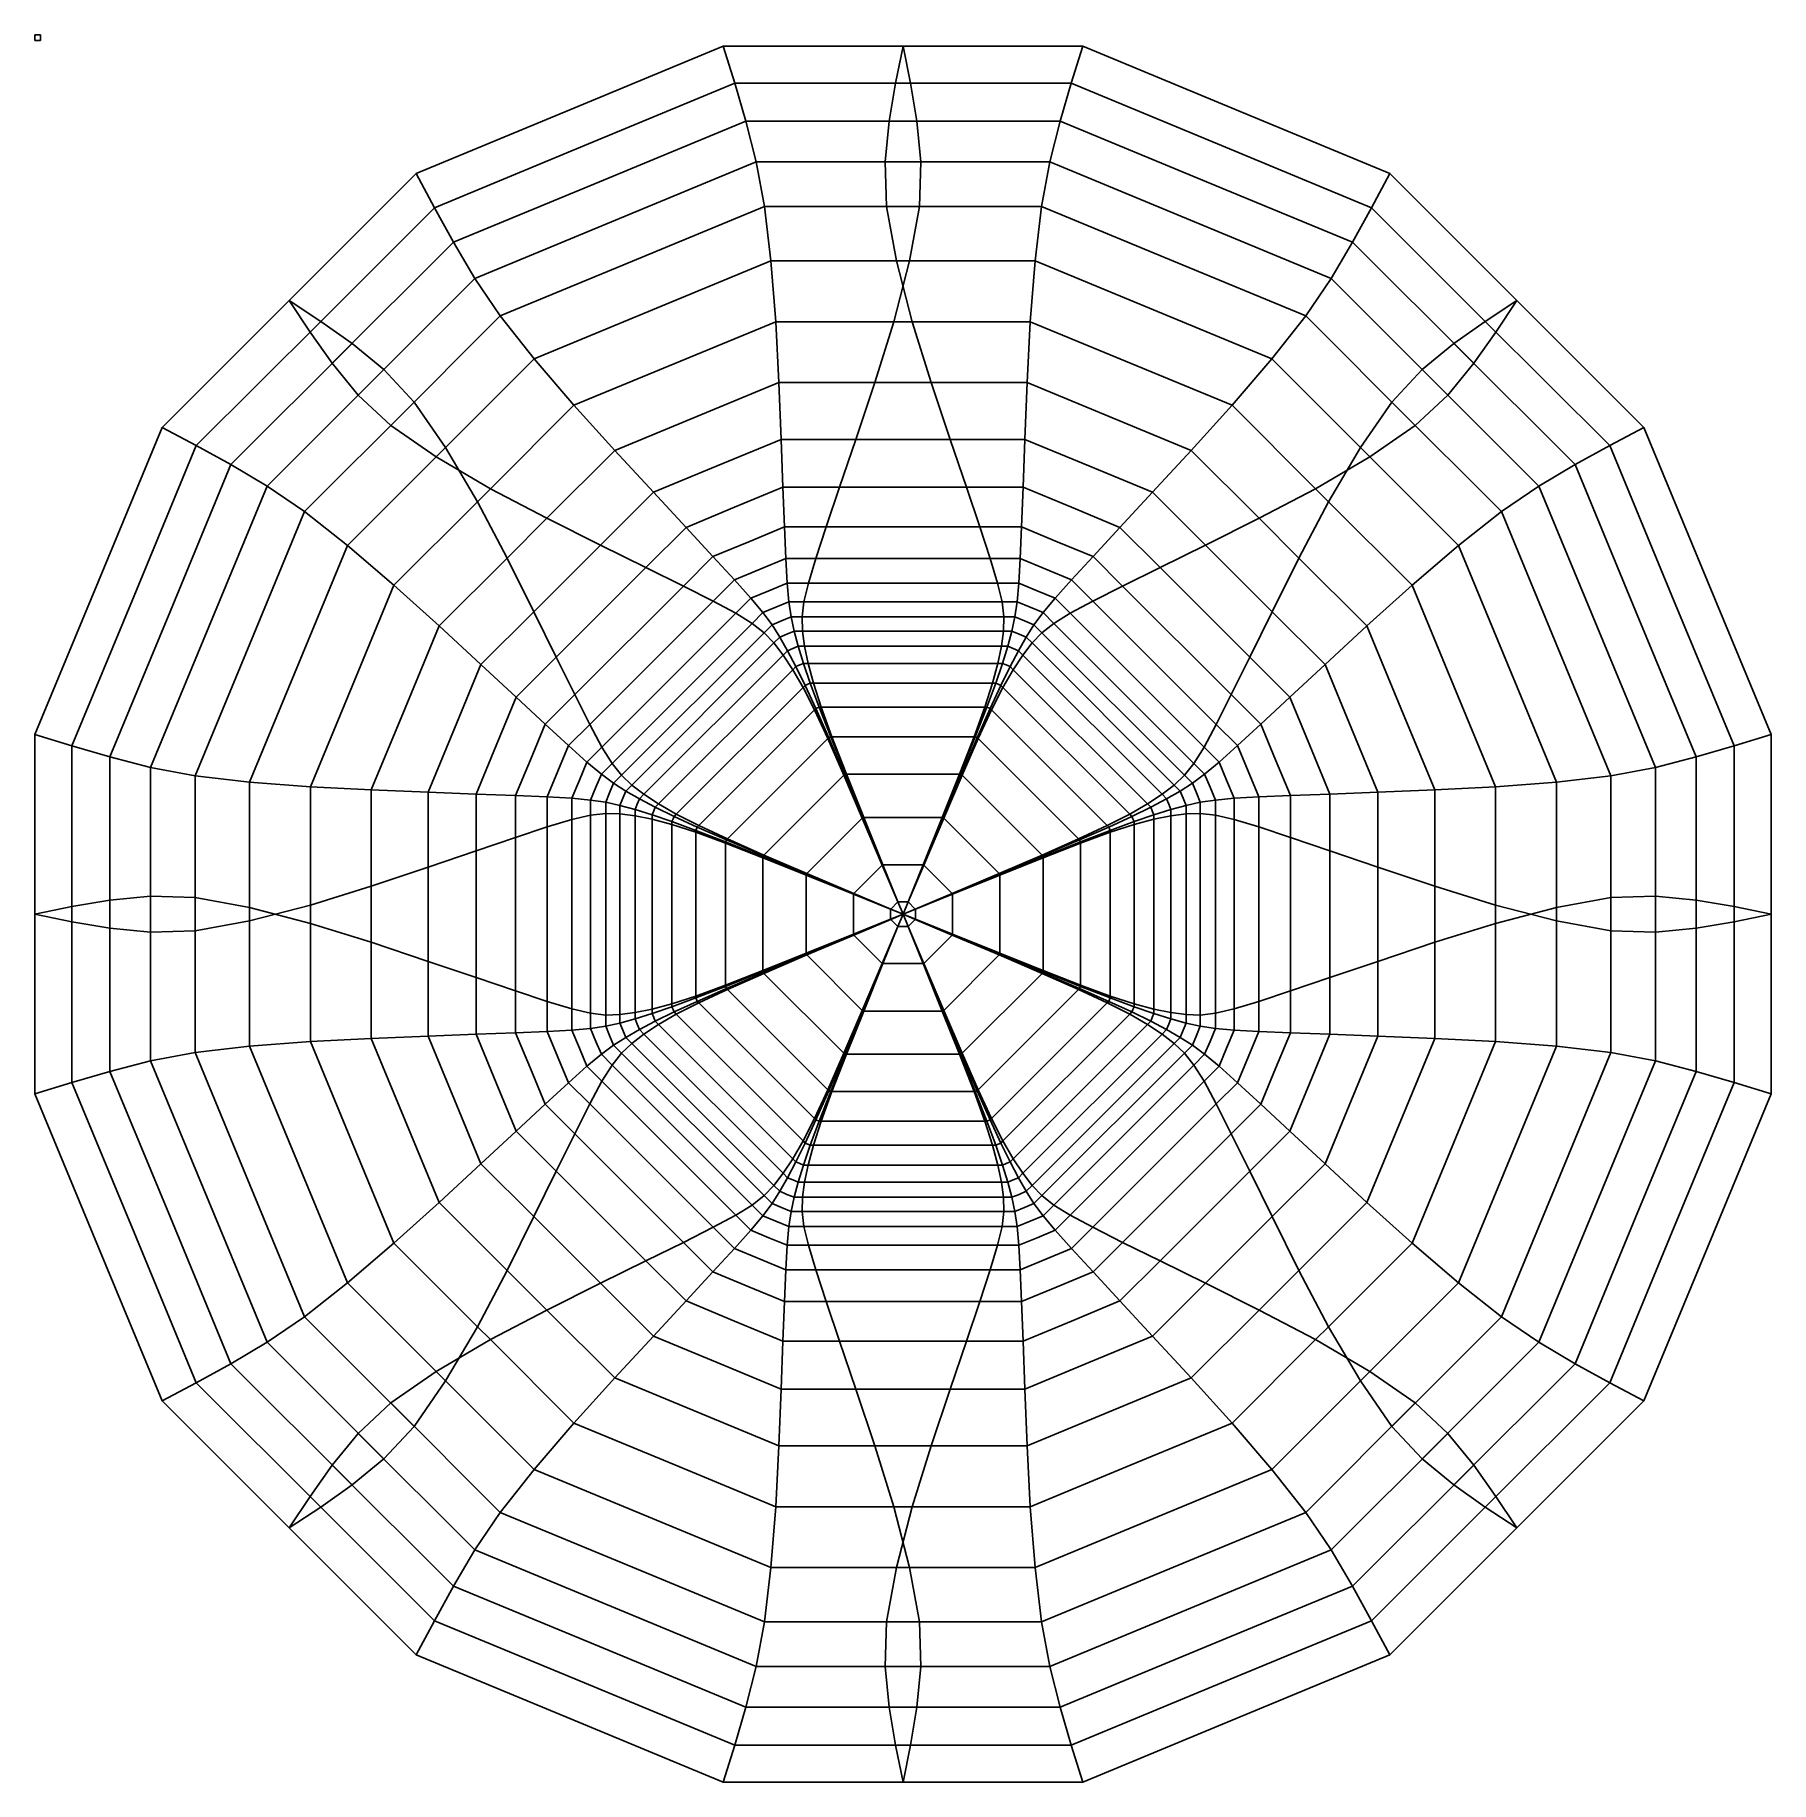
# Model space of a CAD drawing. Extents: x -1525 to 1525, y -1525 to 1545.
import ezdxf

# ---------------------------------------------------------------- set-up
doc = ezdxf.new("R2010")
doc.units = 0

msp = doc.modelspace()

# ---------------------------------------------------------------- linework, layer by layer
at = {"layer": 'CutLine', "color": 250, "linetype": 'CONTINUOUS'}
for p, q in [((-315.9, 1525.4), (-585.6, 1413.7)), ((0, 1525.4), (-315.9, 1525.4)), ((0, 1525.4), (0, 1525.4)), ((0, 1525.4), (315.9, 1525.4)), ((315.9, 1525.4), (585.6, 1413.7)), ((-855.2, 1302), (-585.6, 1413.7)), ((855.2, 1302), (585.6, 1413.7)), ((-1078.6, 1078.6), (-855.2, 1302)), ((1078.6, 1078.6), (855.2, 1302)), ((-1078.6, 1078.6), (-1302, 855.2)), ((-1078.6, 1078.6), (-1078.6, 1078.6)), ((1078.6, 1078.6), (1078.6, 1078.6)), ((1078.6, 1078.6), (1302, 855.2)), ((-1302, 855.2), (-1413.7, 585.6)), ((1302, 855.2), (1413.7, 585.6)), ((-1525.4, 315.9), (-1413.7, 585.6)), ((1525.4, 315.9), (1413.7, 585.6)), ((-1525.4, 0), (-1525.4, 315.9)), ((1525.4, 0), (1525.4, 315.9)), ((1525.4, 0), (1525.4, 0)), ((1525.4, 0), (1525.4, -315.9)), ((-1525.4, 0), (-1525.4, 0)), ((-1525.4, 0), (-1525.4, -315.9)), ((-1525.4, -315.9), (-1413.7, -585.6)), ((1525.4, -315.9), (1413.7, -585.6)), ((-1302, -855.2), (-1413.7, -585.6)), ((1302, -855.2), (1413.7, -585.6)), ((-1078.6, -1078.6), (-1302, -855.2)), ((1078.6, -1078.6), (1302, -855.2)), ((-1078.6, -1078.6), (-1078.6, -1078.6)), ((-1078.6, -1078.6), (-855.2, -1302)), ((1078.6, -1078.6), (855.2, -1302)), ((1078.6, -1078.6), (1078.6, -1078.6)), ((-855.2, -1302), (-585.6, -1413.7)), ((855.2, -1302), (585.6, -1413.7)), ((-315.9, -1525.4), (-585.6, -1413.7)), ((315.9, -1525.4), (585.6, -1413.7)), ((0, -1525.4), (-315.9, -1525.4)), ((0, -1525.4), (0, -1525.4)), ((0, -1525.4), (315.9, -1525.4))]:
    msp.add_line(p, q, dxfattribs=at)
at = {"layer": 'MountainLine', "color": 1, "linetype": 'CONTINUOUS'}
for p, q in [((-295.8, 1460.4), (-315.9, 1525.4)), ((0, 1525.4), (-315.9, 1525.4)), ((-315.9, 1525.4), (-315.9, 1525.4)), ((0, 1525.4), (315.9, 1525.4)), ((295.8, 1460.4), (315.9, 1525.4)), ((315.9, 1525.4), (315.9, 1525.4)), ((-276.4, 1393.7), (-295.8, 1460.4)), ((13.3, 1460.4), (-295.8, 1460.4)), ((-13.3, 1460.4), (295.8, 1460.4)), ((276.4, 1393.7), (295.8, 1460.4)), ((-258, 1322.1), (-276.4, 1393.7)), ((24.5, 1393.7), (-276.4, 1393.7)), ((-24.5, 1393.7), (276.4, 1393.7)), ((258, 1322.1), (276.4, 1393.7)), ((-243.1, 1244), (-258, 1322.1)), ((31.6, 1322.1), (-258, 1322.1)), ((-31.6, 1322.1), (258, 1322.1)), ((243.1, 1244), (258, 1322.1)), ((-1078.6, 1078.6), (-855.2, 1302)), ((-823.5, 1241.8), (-855.2, 1302)), ((-855.2, 1302), (-855.2, 1302)), ((823.5, 1241.8), (855.2, 1302)), ((1078.6, 1078.6), (855.2, 1302)), ((855.2, 1302), (855.2, 1302)), ((-1042, 1023.2), (-823.5, 1241.8)), ((-790.1, 1180.9), (-823.5, 1241.8)), ((-232, 1148.3), (-243.1, 1244)), ((29.1, 1244), (-243.1, 1244)), ((-29.1, 1244), (243.1, 1244)), ((232, 1148.3), (243.1, 1244)), ((790.1, 1180.9), (823.5, 1241.8)), ((1042, 1023.2), (823.5, 1241.8)), ((-1002.9, 968.2), (-790.1, 1180.9)), ((-752.4, 1117.3), (-790.1, 1180.9)), ((752.4, 1117.3), (790.1, 1180.9)), ((1002.9, 968.2), (790.1, 1180.9)), ((-223.7, 1041.4), (-232, 1148.3)), ((11.6, 1148.3), (-232, 1148.3)), ((-11.6, 1148.3), (232, 1148.3)), ((223.7, 1041.4), (232, 1148.3)), ((-957.2, 912.5), (-752.4, 1117.3)), ((-707.7, 1051.5), (-752.4, 1117.3)), ((707.7, 1051.5), (752.4, 1117.3)), ((957.2, 912.5), (752.4, 1117.3)), ((-1078.6, 1078.6), (-1302, 855.2)), ((1078.6, 1078.6), (1302, 855.2)), ((-900.2, 859), (-707.7, 1051.5)), ((-647.9, 976), (-707.7, 1051.5)), ((647.9, 976), (707.7, 1051.5)), ((900.2, 859), (707.7, 1051.5)), ((-1023.2, 1042), (-1241.8, 823.5)), ((-218.3, 934.7), (-223.7, 1041.4)), ((-16.1, 1041.4), (-223.7, 1041.4)), ((16.1, 1041.4), (223.7, 1041.4)), ((218.3, 934.7), (223.7, 1041.4)), ((1023.2, 1042), (1241.8, 823.5)), ((-968.2, 1002.9), (-1180.9, 790.1)), ((968.2, 1002.9), (1180.9, 790.1)), ((-912.5, 957.2), (-1117.3, 752.4)), ((-820.2, 803.7), (-647.9, 976)), ((-578.2, 894.6), (-647.9, 976)), ((578.2, 894.6), (647.9, 976)), ((820.2, 803.7), (647.9, 976)), ((912.5, 957.2), (1117.3, 752.4)), ((-214.3, 834.6), (-218.3, 934.7)), ((-49.4, 934.7), (-218.3, 934.7)), ((49.4, 934.7), (218.3, 934.7)), ((214.3, 834.6), (218.3, 934.7)), ((-859, 900.2), (-1051.5, 707.7)), ((-725, 747.8), (-578.2, 894.6)), ((-506.6, 815.2), (-578.2, 894.6)), ((506.6, 815.2), (578.2, 894.6)), ((725, 747.8), (578.2, 894.6)), ((859, 900.2), (1051.5, 707.7)), ((-1241.8, 823.5), (-1302, 855.2)), ((-1302, 855.2), (-1302, 855.2)), ((-211.1, 750.3), (-214.3, 834.6)), ((-82.9, 834.6), (-214.3, 834.6)), ((82.9, 834.6), (214.3, 834.6)), ((211.1, 750.3), (214.3, 834.6)), ((1241.8, 823.5), (1302, 855.2)), ((1302, 855.2), (1302, 855.2)), ((-1180.9, 790.1), (-1241.8, 823.5)), ((-803.7, 820.2), (-976, 647.9)), ((-626, 695.8), (-506.6, 815.2)), ((-438.6, 741.7), (-506.6, 815.2)), ((438.6, 741.7), (506.6, 815.2)), ((626, 695.8), (506.6, 815.2)), ((803.7, 820.2), (976, 647.9)), ((1180.9, 790.1), (1241.8, 823.5)), ((-1117.3, 752.4), (-1180.9, 790.1)), ((1117.3, 752.4), (1180.9, 790.1)), ((-1051.5, 707.7), (-1117.3, 752.4)), ((-531.5, 648.8), (-438.6, 741.7)), ((-381.2, 679.8), (-438.6, 741.7)), ((-211.1, 750.3), (-296.2, 715.1)), ((-208.5, 680.7), (-211.1, 750.3)), ((-111.5, 750.3), (111.5, 750.3)), ((208.5, 680.7), (211.1, 750.3)), ((211.1, 750.3), (296.2, 715.1)), ((381.2, 679.8), (438.6, 741.7)), ((531.5, 648.8), (438.6, 741.7)), ((1051.5, 707.7), (1117.3, 752.4)), ((-976, 647.9), (-1051.5, 707.7)), ((-747.8, 725), (-894.6, 578.2)), ((-381.2, 679.8), (-296.2, 715.1)), ((381.2, 679.8), (296.2, 715.1)), ((747.8, 725), (894.6, 578.2)), ((976, 647.9), (1051.5, 707.7)), ((-333.9, 628.8), (-381.2, 679.8)), ((-208.5, 680.7), (-271.2, 654.7)), ((-206.1, 625), (-208.5, 680.7)), ((-135, 680.7), (135, 680.7)), ((206.1, 625), (208.5, 680.7)), ((208.5, 680.7), (271.2, 654.7)), ((333.9, 628.8), (381.2, 679.8)), ((-894.6, 578.2), (-976, 647.9)), ((-333.9, 628.8), (-271.2, 654.7)), ((333.9, 628.8), (271.2, 654.7)), ((894.6, 578.2), (976, 647.9)), ((-695.8, 626), (-815.2, 506.6)), ((-296.2, 587.6), (-333.9, 628.8)), ((-206.1, 625), (-251.1, 606.3)), ((-203.7, 581.7), (-206.1, 625)), ((-153.3, 625), (153.3, 625)), ((203.7, 581.7), (206.1, 625)), ((206.1, 625), (251.1, 606.3)), ((296.2, 587.6), (333.9, 628.8)), ((695.8, 626), (815.2, 506.6)), ((-609.4, 451.7), (-451.7, 609.4)), ((-296.2, 587.6), (-251.1, 606.3)), ((-267.4, 555.4), (-296.2, 587.6)), ((296.2, 587.6), (251.1, 606.3)), ((267.4, 555.4), (296.2, 587.6)), ((451.7, 609.4), (609.4, 451.7)), ((-815.2, 506.6), (-894.6, 578.2)), ((-576.8, 385.9), (-385.9, 576.8)), ((-267.4, 555.4), (-235.5, 568.6)), ((-246.2, 530.1), (-267.4, 555.4)), ((-203.7, 581.7), (-235.5, 568.6)), ((-200.7, 548.9), (-203.7, 581.7)), ((-166.3, 581.7), (166.3, 581.7)), ((200.7, 548.9), (203.7, 581.7)), ((203.7, 581.7), (235.5, 568.6)), ((267.4, 555.4), (235.5, 568.6)), ((246.2, 530.1), (267.4, 555.4)), ((385.9, 576.8), (576.8, 385.9)), ((815.2, 506.6), (894.6, 578.2)), ((-648.8, 531.5), (-741.7, 438.6)), ((-550.3, 333.5), (-333.5, 550.3)), ((-529, 293.7), (-293.7, 529)), ((-246.2, 530.1), (-223.5, 539.5)), ((-230.2, 508.6), (-246.2, 530.1)), ((-200.7, 548.9), (-223.5, 539.5)), ((-196.8, 522.4), (-213.5, 515.5)), ((-196.8, 522.4), (-200.7, 548.9)), ((-191.3, 497.6), (-196.8, 522.4)), ((-177.2, 522.4), (177.2, 522.4)), ((-174.1, 548.9), (174.1, 548.9)), ((191.3, 497.6), (196.8, 522.4)), ((196.8, 522.4), (200.7, 548.9)), ((196.8, 522.4), (213.5, 515.5)), ((200.7, 548.9), (223.5, 539.5)), ((246.2, 530.1), (223.5, 539.5)), ((230.2, 508.6), (246.2, 530.1)), ((293.7, 529), (529, 293.7)), ((333.5, 550.3), (550.3, 333.5)), ((648.8, 531.5), (741.7, 438.6)), ((-741.7, 438.6), (-815.2, 506.6)), ((-511.2, 265.1), (-265.1, 511.2)), ((-494.7, 244.1), (-244.1, 494.7)), ((-230.2, 508.6), (-213.5, 515.5)), ((-216.5, 487.1), (-230.2, 508.6)), ((-216.5, 487.1), (-203.9, 492.4)), ((-191.3, 497.6), (-203.9, 492.4)), ((-184, 470.9), (-191.3, 497.6)), ((-176.6, 497.6), (176.6, 497.6)), ((184, 470.9), (191.3, 497.6)), ((191.3, 497.6), (203.9, 492.4)), ((216.5, 487.1), (203.9, 492.4)), ((230.2, 508.6), (213.5, 515.5)), ((216.5, 487.1), (230.2, 508.6)), ((244.1, 494.7), (494.7, 244.1)), ((265.1, 511.2), (511.2, 265.1)), ((741.7, 438.6), (815.2, 506.6)), ((-476.7, 227), (-227, 476.7)), ((-202.9, 463.1), (-216.5, 487.1)), ((-202.9, 463.1), (-193.4, 467)), ((-188.2, 435.3), (-202.9, 463.1)), ((-184, 470.9), (-193.4, 467)), ((-174.7, 440.9), (-184, 470.9)), ((-172.9, 470.9), (172.9, 470.9)), ((174.7, 440.9), (184, 470.9)), ((184, 470.9), (193.4, 467)), ((188.2, 435.3), (202.9, 463.1)), ((202.9, 463.1), (193.4, 467)), ((202.9, 463.1), (216.5, 487.1)), ((227, 476.7), (476.7, 227)), ((-679.8, 381.2), (-741.7, 438.6)), ((-455.2, 210.8), (-210.8, 455.2)), ((-188.2, 435.3), (-181.5, 438.1)), ((-171.9, 402.2), (-188.2, 435.3)), ((-174.7, 440.9), (-181.5, 438.1)), ((-162.9, 406), (-174.7, 440.9)), ((-166.9, 440.9), (166.9, 440.9)), ((162.9, 406), (174.7, 440.9)), ((171.9, 402.2), (188.2, 435.3)), ((174.7, 440.9), (181.5, 438.1)), ((188.2, 435.3), (181.5, 438.1)), ((210.8, 455.2), (455.2, 210.8)), ((679.8, 381.2), (741.7, 438.6)), ((-429.7, 193.7), (-193.7, 429.7)), ((-171.9, 402.2), (-167.4, 404.1)), ((-153.2, 361.5), (-171.9, 402.2)), ((-162.9, 406), (-167.4, 404.1)), ((-147.3, 363.9), (-162.9, 406)), ((-157.5, 406), (157.5, 406)), ((147.3, 363.9), (162.9, 406)), ((153.2, 361.5), (171.9, 402.2)), ((162.9, 406), (167.4, 404.1)), ((171.9, 402.2), (167.4, 404.1)), ((193.7, 429.7), (429.7, 193.7)), ((-679.8, 381.2), (-715.1, 296.2)), ((-628.8, 333.9), (-679.8, 381.2)), ((-398.5, 175.7), (-175.7, 398.5)), ((175.7, 398.5), (398.5, 175.7)), ((628.8, 333.9), (679.8, 381.2)), ((679.8, 381.2), (715.1, 296.2)), ((-359, 155.6), (-155.6, 359)), ((-153.2, 361.5), (-150.2, 362.7)), ((-130.6, 310.2), (-153.2, 361.5)), ((-147.3, 363.9), (-150.2, 362.7)), ((-126.9, 311.7), (-147.3, 363.9)), ((-143.9, 363.9), (143.9, 363.9)), ((126.9, 311.7), (147.3, 363.9)), ((130.6, 310.2), (153.2, 361.5)), ((147.3, 363.9), (150.2, 362.7)), ((153.2, 361.5), (150.2, 362.7)), ((155.6, 359), (359, 155.6)), ((-1460.4, 295.8), (-1525.4, 315.9)), ((-1525.4, 0), (-1525.4, 315.9)), ((-1525.4, 315.9), (-1525.4, 315.9)), ((-628.8, 333.9), (-654.7, 271.2)), ((-587.6, 296.2), (-628.8, 333.9)), ((-308.6, 132.2), (-132.2, 308.6)), ((-130.6, 310.2), (-128.8, 310.9)), ((-103, 245.2), (-130.6, 310.2)), ((-126.9, 311.7), (-128.8, 310.9)), ((-100.6, 246.2), (-126.9, 311.7)), ((-124.8, 311.7), (124.8, 311.7)), ((100.6, 246.2), (126.9, 311.7)), ((103, 245.2), (130.6, 310.2)), ((126.9, 311.7), (128.8, 310.9)), ((130.6, 310.2), (128.8, 310.9)), ((132.2, 308.6), (308.6, 132.2)), ((587.6, 296.2), (628.8, 333.9)), ((628.8, 333.9), (654.7, 271.2)), ((1460.4, 295.8), (1525.4, 315.9)), ((1525.4, 0), (1525.4, 315.9)), ((1525.4, 315.9), (1525.4, 315.9)), ((-1393.7, 276.4), (-1460.4, 295.8)), ((-1460.4, -13.3), (-1460.4, 295.8)), ((-1322.1, 258), (-1393.7, 276.4)), ((-1393.7, -24.5), (-1393.7, 276.4)), ((-750.3, 211.1), (-715.1, 296.2)), ((-587.6, 296.2), (-606.3, 251.1)), ((-555.4, 267.4), (-587.6, 296.2)), ((555.4, 267.4), (587.6, 296.2)), ((587.6, 296.2), (606.3, 251.1)), ((750.3, 211.1), (715.1, 296.2)), ((1322.1, 258), (1393.7, 276.4)), ((1393.7, 276.4), (1460.4, 295.8)), ((1393.7, -24.5), (1393.7, 276.4)), ((1460.4, -13.3), (1460.4, 295.8)), ((-1244, 243.1), (-1322.1, 258)), ((-1322.1, -31.6), (-1322.1, 258)), ((-680.7, 208.5), (-654.7, 271.2)), ((-625, 206.1), (-606.3, 251.1)), ((-555.4, 267.4), (-568.6, 235.5)), ((-530.1, 246.2), (-555.4, 267.4)), ((-530.1, 246.2), (-539.5, 223.5)), ((-508.6, 230.2), (-530.1, 246.2)), ((-103, 245.2), (-101.8, 245.7)), ((-100.6, 246.2), (-101.8, 245.7)), ((-69.7, 170.2), (-100.6, 246.2)), ((-99.2, 246.2), (99.2, 246.2)), ((69.7, 170.2), (100.6, 246.2)), ((100.6, 246.2), (101.8, 245.7)), ((103, 245.2), (101.8, 245.7)), ((508.6, 230.2), (530.1, 246.2)), ((530.1, 246.2), (555.4, 267.4)), ((530.1, 246.2), (539.5, 223.5)), ((555.4, 267.4), (568.6, 235.5)), ((625, 206.1), (606.3, 251.1)), ((680.7, 208.5), (654.7, 271.2)), ((1244, 243.1), (1322.1, 258)), ((1322.1, -31.6), (1322.1, 258)), ((-1148.3, 232), (-1244, 243.1)), ((-1244, -29.1), (-1244, 243.1)), ((-1041.4, 223.7), (-1148.3, 232)), ((-1148.3, -11.6), (-1148.3, 232)), ((-934.7, 218.3), (-1041.4, 223.7)), ((-1041.4, 16.1), (-1041.4, 223.7)), ((-834.6, 214.3), (-934.7, 218.3)), ((-934.7, 49.4), (-934.7, 218.3)), ((-581.7, 203.7), (-568.6, 235.5)), ((-548.9, 200.7), (-539.5, 223.5)), ((-508.6, 230.2), (-515.5, 213.5)), ((-487.1, 216.5), (-508.6, 230.2)), ((-487.1, 216.5), (-492.4, 203.9)), ((-463.1, 202.9), (-487.1, 216.5)), ((-244.3, 104), (-104, 244.3)), ((-71.1, 169.6), (-103, 245.2)), ((71.1, 169.6), (103, 245.2)), ((104, 244.3), (244.3, 104)), ((463.1, 202.9), (487.1, 216.5)), ((487.1, 216.5), (508.6, 230.2)), ((487.1, 216.5), (492.4, 203.9)), ((508.6, 230.2), (515.5, 213.5)), ((548.9, 200.7), (539.5, 223.5)), ((581.7, 203.7), (568.6, 235.5)), ((834.6, 214.3), (934.7, 218.3)), ((934.7, 218.3), (1041.4, 223.7)), ((934.7, 49.4), (934.7, 218.3)), ((1041.4, 223.7), (1148.3, 232)), ((1041.4, 16.1), (1041.4, 223.7)), ((1148.3, 232), (1244, 243.1)), ((1148.3, -11.6), (1148.3, 232)), ((1244, -29.1), (1244, 243.1)), ((-750.3, 211.1), (-834.6, 214.3)), ((-834.6, 82.9), (-834.6, 214.3)), ((-680.7, 208.5), (-750.3, 211.1)), ((-625, 206.1), (-680.7, 208.5)), ((-581.7, 203.7), (-625, 206.1)), ((-548.9, 200.7), (-581.7, 203.7)), ((-522.4, 196.8), (-548.9, 200.7)), ((-522.4, 196.8), (-515.5, 213.5)), ((-497.6, 191.3), (-522.4, 196.8)), ((-497.6, 191.3), (-492.4, 203.9)), ((-470.9, 184), (-497.6, 191.3)), ((-470.9, 184), (-467, 193.4)), ((-463.1, 202.9), (-467, 193.4)), ((-435.3, 188.2), (-463.1, 202.9)), ((-435.3, 188.2), (-438.1, 181.5)), ((-402.2, 171.9), (-435.3, 188.2)), ((402.2, 171.9), (435.3, 188.2)), ((435.3, 188.2), (463.1, 202.9)), ((435.3, 188.2), (438.1, 181.5)), ((463.1, 202.9), (467, 193.4)), ((470.9, 184), (467, 193.4)), ((470.9, 184), (497.6, 191.3)), ((497.6, 191.3), (492.4, 203.9)), ((497.6, 191.3), (522.4, 196.8)), ((522.4, 196.8), (515.5, 213.5)), ((522.4, 196.8), (548.9, 200.7)), ((548.9, 200.7), (581.7, 203.7)), ((581.7, 203.7), (625, 206.1)), ((625, 206.1), (680.7, 208.5)), ((680.7, 208.5), (750.3, 211.1)), ((750.3, 211.1), (834.6, 214.3)), ((834.6, 82.9), (834.6, 214.3)), ((-581.7, -166.3), (-581.7, 166.3)), ((-548.9, -174.1), (-548.9, 174.1)), ((-522.4, -177.2), (-522.4, 177.2)), ((-497.6, -176.6), (-497.6, 176.6)), ((-440.9, 174.7), (-470.9, 184)), ((-470.9, -172.9), (-470.9, 172.9)), ((-440.9, 174.7), (-438.1, 181.5)), ((-406, 162.9), (-440.9, 174.7)), ((-440.9, -166.9), (-440.9, 166.9)), ((-406, 162.9), (-404.1, 167.4)), ((-363.9, 147.3), (-406, 162.9)), ((-406, -157.5), (-406, 157.5)), ((-402.2, 171.9), (-404.1, 167.4)), ((-361.5, 153.2), (-402.2, 171.9)), ((-169, 71.7), (-71.7, 169)), ((-71.1, 169.6), (-70.4, 169.9)), ((-36.3, 86.7), (-71.1, 169.6)), ((-69.7, 170.2), (-70.4, 169.9)), ((-35.6, 86.9), (-69.7, 170.2)), ((-68.8, 170.2), (68.8, 170.2)), ((35.6, 86.9), (69.7, 170.2)), ((36.3, 86.7), (71.1, 169.6)), ((69.7, 170.2), (70.4, 169.9)), ((71.1, 169.6), (70.4, 169.9)), ((71.7, 169), (169, 71.7)), ((361.5, 153.2), (402.2, 171.9)), ((363.9, 147.3), (406, 162.9)), ((402.2, 171.9), (404.1, 167.4)), ((406, 162.9), (404.1, 167.4)), ((406, 162.9), (440.9, 174.7)), ((406, 157.5), (406, -157.5)), ((440.9, 174.7), (438.1, 181.5)), ((440.9, 174.7), (470.9, 184)), ((440.9, 166.9), (440.9, -166.9)), ((470.9, 172.9), (470.9, -172.9)), ((497.6, 176.6), (497.6, -176.6)), ((522.4, 177.2), (522.4, -177.2)), ((548.9, 174.1), (548.9, -174.1)), ((581.7, 166.3), (581.7, -166.3)), ((-680.7, -135), (-680.7, 135)), ((-625, -153.3), (-625, 153.3)), ((-363.9, 147.3), (-362.7, 150.2)), ((-311.7, 126.9), (-363.9, 147.3)), ((-363.9, -143.9), (-363.9, 143.9)), ((-361.5, 153.2), (-362.7, 150.2)), ((-310.2, 130.6), (-361.5, 153.2)), ((-311.7, 126.9), (-310.9, 128.8)), ((-246.2, 100.6), (-311.7, 126.9)), ((-311.7, -124.8), (-311.7, 124.8)), ((-310.2, 130.6), (-310.9, 128.8)), ((-245.2, 103), (-310.2, 130.6)), ((245.2, 103), (310.2, 130.6)), ((246.2, 100.6), (311.7, 126.9)), ((310.2, 130.6), (361.5, 153.2)), ((310.2, 130.6), (310.9, 128.8)), ((311.7, 126.9), (310.9, 128.8)), ((311.7, 126.9), (363.9, 147.3)), ((311.7, 124.8), (311.7, -124.8)), ((361.5, 153.2), (362.7, 150.2)), ((363.9, 147.3), (362.7, 150.2)), ((363.9, 143.9), (363.9, -143.9)), ((625, 153.3), (625, -153.3)), ((680.7, 135), (680.7, -135)), ((-750.3, -111.5), (-750.3, 111.5)), ((-246.2, 100.6), (-245.7, 101.8)), ((-170.2, 69.7), (-246.2, 100.6)), ((-246.2, -99.2), (-246.2, 99.2)), ((-245.2, 103), (-245.7, 101.8)), ((-169.6, 71.1), (-245.2, 103)), ((169.6, 71.1), (245.2, 103)), ((170.2, 69.7), (246.2, 100.6)), ((245.2, 103), (245.7, 101.8)), ((246.2, 100.6), (245.7, 101.8)), ((246.2, 99.2), (246.2, -99.2)), ((750.3, 111.5), (750.3, -111.5)), ((-170.2, 69.7), (-169.9, 70.4)), ((-86.9, 35.6), (-170.2, 69.7)), ((-170.2, -68.8), (-170.2, 68.8)), ((-169.6, 71.1), (-169.9, 70.4)), ((-86.7, 36.3), (-169.6, 71.1)), ((-86.4, 36.6), (-36.6, 86.4)), ((-36.3, 86.7), (-36, 86.8)), ((-9.1, 21.7), (-36.3, 86.7)), ((-35.6, 86.9), (-36, 86.8)), ((-8.9, 21.7), (-35.6, 86.9)), ((-35.2, 86.9), (35.2, 86.9)), ((8.9, 21.7), (35.6, 86.9)), ((9.1, 21.7), (36.3, 86.7)), ((35.6, 86.9), (36, 86.8)), ((36.3, 86.7), (36, 86.8)), ((36.6, 86.4), (86.4, 36.6)), ((86.7, 36.3), (169.6, 71.1)), ((86.9, 35.6), (170.2, 69.7)), ((169.6, 71.1), (169.9, 70.4)), ((170.2, 69.7), (169.9, 70.4)), ((170.2, 68.8), (170.2, -68.8)), ((-1322.1, 31.6), (-1322.1, -258)), ((-86.9, 35.6), (-86.8, 36)), ((-21.7, 8.9), (-86.9, 35.6)), ((-86.9, -35.2), (-86.9, 35.2)), ((-86.7, 36.3), (-86.8, 36)), ((-21.7, 9.1), (-86.7, 36.3)), ((21.7, 9.1), (86.7, 36.3)), ((21.7, 8.9), (86.9, 35.6)), ((86.7, 36.3), (86.8, 36)), ((86.9, 35.6), (86.8, 36)), ((86.9, 35.2), (86.9, -35.2)), ((1322.1, 31.6), (1322.1, -258)), ((-1460.4, 13.3), (-1460.4, -295.8)), ((-1393.7, 24.5), (-1393.7, -276.4)), ((-1244, 29.1), (-1244, -243.1)), ((-1148.3, 11.6), (-1148.3, -232)), ((0, 0), (-21.7, 9.1)), ((-21.7, 9.1), (-21.7, 9)), ((-21.7, 8.9), (-21.7, 9)), ((0, 0), (-21.7, 8.9)), ((-21.7, -8.8), (-21.7, 8.8)), ((0, 0), (-21.7, -9.1)), ((0, 0), (-21.7, -8.9)), ((-21.6, 9.1), (-9.1, 21.6)), ((0, 0), (-9.1, 21.7)), ((-9.1, 21.7), (-9, 21.7)), ((0, 0), (-9.1, -21.7)), ((-8.9, 21.7), (-9, 21.7)), ((0, 0), (-8.9, 21.7)), ((0, 0), (-8.9, -21.7)), ((-8.8, 21.7), (8.8, 21.7)), ((0, 0), (8.9, 21.7)), ((0, 0), (9.1, 21.7)), ((0, 0), (21.7, 9.1)), ((0, 0), (21.7, 8.9)), ((0, 0), (0, 0)), ((0, 0), (0, 0)), ((0, 0), (0, 0)), ((0, 0), (0, 0)), ((0, 0), (0, 0)), ((0, 0), (0, 0)), ((0, 0), (0, 0)), ((0, 0), (0, 0)), ((0, 0), (0, 0)), ((0, 0), (0, 0)), ((0, 0), (0, 0)), ((0, 0), (0, 0)), ((0, 0), (0, 0)), ((0, 0), (0, 0)), ((0, 0), (0, 0)), ((0, 0), (0, 0)), ((0, 0), (0, 0)), ((0, 0), (0, 0)), ((0, 0), (0, 0)), ((0, 0), (0, 0)), ((0, 0), (0, 0)), ((0, 0), (0, 0)), ((0, 0), (0, 0)), ((0, 0), (0, 0)), ((0, 0), (21.7, -8.9)), ((0, 0), (0, 0)), ((0, 0), (0, 0)), ((0, 0), (0, 0)), ((0, 0), (0, 0)), ((0, 0), (0, 0)), ((0, 0), (0, 0)), ((0, 0), (0, 0)), ((0, 0), (0, 0)), ((0, 0), (21.7, -9.1)), ((0, 0), (9.1, -21.7)), ((0, 0), (0, 0)), ((0, 0), (0, 0)), ((0, 0), (0, 0)), ((0, 0), (0, 0)), ((0, 0), (0, 0)), ((0, 0), (0, 0)), ((0, 0), (0, 0)), ((0, 0), (0, 0)), ((0, 0), (8.9, -21.7)), ((0, 0), (0, 0)), ((0, 0), (0, 0)), ((0, 0), (0, 0)), ((0, 0), (0, 0)), ((0, 0), (0, 0)), ((0, 0), (0, 0)), ((0, 0), (0, 0)), ((0, 0), (0, 0)), ((0, 0), (0, 0)), ((0, 0), (0, 0)), ((0, 0), (0, 0)), ((0, 0), (0, 0)), ((0, 0), (0, 0)), ((0, 0), (0, 0)), ((0, 0), (0, 0)), ((0, 0), (0, 0)), ((0, 0), (0, 0)), ((0, 0), (0, 0)), ((0, 0), (0, 0)), ((0, 0), (0, 0)), ((0, 0), (0, 0)), ((0, 0), (0, 0)), ((0, 0), (0, 0)), ((0, 0), (0, 0)), ((8.9, 21.7), (9, 21.7)), ((9.1, 21.7), (9, 21.7)), ((9.1, 21.6), (21.6, 9.1)), ((21.7, 9.1), (21.7, 9)), ((21.7, 8.9), (21.7, 9)), ((21.7, 8.8), (21.7, -8.8)), ((1148.3, 11.6), (1148.3, -232)), ((1244, 29.1), (1244, -243.1)), ((1393.7, 24.5), (1393.7, -276.4)), ((1460.4, 13.3), (1460.4, -295.8)), ((1525.4, 0), (1525.4, -315.9)), ((-1525.4, 0), (-1525.4, -315.9)), ((-1041.4, -16.1), (-1041.4, -223.7)), ((-21.7, -8.9), (-86.9, -35.6)), ((-21.7, -9.1), (-86.7, -36.3)), ((-9.1, -21.7), (-36.3, -86.7)), ((-8.9, -21.7), (-35.6, -86.9)), ((-21.7, -8.9), (-21.7, -9)), ((-21.7, -9.1), (-21.7, -9)), ((-9.1, -21.6), (-21.6, -9.1)), ((-9.1, -21.7), (-9, -21.7)), ((-8.9, -21.7), (-9, -21.7)), ((8.8, -21.7), (-8.8, -21.7)), ((8.9, -21.7), (9, -21.7)), ((8.9, -21.7), (35.6, -86.9)), ((9.1, -21.7), (9, -21.7)), ((21.6, -9.1), (9.1, -21.6)), ((9.1, -21.7), (36.3, -86.7)), ((21.7, -8.9), (21.7, -9)), ((21.7, -8.9), (86.9, -35.6)), ((21.7, -9.1), (21.7, -9)), ((21.7, -9.1), (86.7, -36.3)), ((1041.4, -16.1), (1041.4, -223.7)), ((-934.7, -49.4), (-934.7, -218.3)), ((-86.9, -35.6), (-170.2, -69.7)), ((-86.7, -36.3), (-169.6, -71.1)), ((-86.9, -35.6), (-86.8, -36)), ((-86.7, -36.3), (-86.8, -36)), ((-36.6, -86.4), (-86.4, -36.6)), ((86.4, -36.6), (36.6, -86.4)), ((86.7, -36.3), (86.8, -36)), ((86.7, -36.3), (169.6, -71.1)), ((86.9, -35.6), (86.8, -36)), ((86.9, -35.6), (170.2, -69.7)), ((934.7, -49.4), (934.7, -218.3)), ((-834.6, -82.9), (-834.6, -214.3)), ((-170.2, -69.7), (-246.2, -100.6)), ((-169.6, -71.1), (-245.2, -103)), ((-170.2, -69.7), (-169.9, -70.4)), ((-169.6, -71.1), (-169.9, -70.4)), ((-71.7, -169), (-169, -71.7)), ((-36.3, -86.7), (-71.1, -169.6)), ((-35.6, -86.9), (-69.7, -170.2)), ((-36.3, -86.7), (-36, -86.8)), ((-35.6, -86.9), (-36, -86.8)), ((35.2, -86.9), (-35.2, -86.9)), ((35.6, -86.9), (36, -86.8)), ((35.6, -86.9), (69.7, -170.2)), ((36.3, -86.7), (36, -86.8)), ((36.3, -86.7), (71.1, -169.6)), ((169, -71.7), (71.7, -169)), ((169.6, -71.1), (169.9, -70.4)), ((169.6, -71.1), (245.2, -103)), ((170.2, -69.7), (169.9, -70.4)), ((170.2, -69.7), (246.2, -100.6)), ((834.6, -82.9), (834.6, -214.3)), ((-246.2, -100.6), (-311.7, -126.9)), ((-245.2, -103), (-310.2, -130.6)), ((-246.2, -100.6), (-245.7, -101.8)), ((-245.2, -103), (-245.7, -101.8)), ((-104, -244.3), (-244.3, -104)), ((244.3, -104), (104, -244.3)), ((245.2, -103), (245.7, -101.8)), ((245.2, -103), (310.2, -130.6)), ((246.2, -100.6), (245.7, -101.8)), ((246.2, -100.6), (311.7, -126.9)), ((-363.9, -147.3), (-406, -162.9)), ((-361.5, -153.2), (-402.2, -171.9)), ((-311.7, -126.9), (-363.9, -147.3)), ((-363.9, -147.3), (-362.7, -150.2)), ((-361.5, -153.2), (-362.7, -150.2)), ((-310.2, -130.6), (-361.5, -153.2)), ((-311.7, -126.9), (-310.9, -128.8)), ((-310.2, -130.6), (-310.9, -128.8)), ((-132.2, -308.6), (-308.6, -132.2)), ((308.6, -132.2), (132.2, -308.6)), ((310.2, -130.6), (310.9, -128.8)), ((310.2, -130.6), (361.5, -153.2)), ((311.7, -126.9), (310.9, -128.8)), ((311.7, -126.9), (363.9, -147.3)), ((361.5, -153.2), (362.7, -150.2)), ((361.5, -153.2), (402.2, -171.9)), ((363.9, -147.3), (362.7, -150.2)), ((363.9, -147.3), (406, -162.9)), ((-470.9, -184), (-497.6, -191.3)), ((-440.9, -174.7), (-470.9, -184)), ((-470.9, -184), (-467, -193.4)), ((-406, -162.9), (-440.9, -174.7)), ((-440.9, -174.7), (-438.1, -181.5)), ((-435.3, -188.2), (-438.1, -181.5)), ((-402.2, -171.9), (-435.3, -188.2)), ((-406, -162.9), (-404.1, -167.4)), ((-402.2, -171.9), (-404.1, -167.4)), ((-175.7, -398.5), (-398.5, -175.7)), ((-155.6, -359), (-359, -155.6)), ((-71.1, -169.6), (-103, -245.2)), ((-69.7, -170.2), (-100.6, -246.2)), ((-71.1, -169.6), (-70.4, -169.9)), ((-69.7, -170.2), (-70.4, -169.9)), ((68.8, -170.2), (-68.8, -170.2)), ((69.7, -170.2), (70.4, -169.9)), ((69.7, -170.2), (100.6, -246.2)), ((71.1, -169.6), (70.4, -169.9)), ((71.1, -169.6), (103, -245.2)), ((359, -155.6), (155.6, -359)), ((398.5, -175.7), (175.7, -398.5)), ((402.2, -171.9), (404.1, -167.4)), ((402.2, -171.9), (435.3, -188.2)), ((406, -162.9), (404.1, -167.4)), ((406, -162.9), (440.9, -174.7)), ((435.3, -188.2), (438.1, -181.5)), ((440.9, -174.7), (438.1, -181.5)), ((440.9, -174.7), (470.9, -184)), ((470.9, -184), (467, -193.4)), ((470.9, -184), (497.6, -191.3)), ((-834.6, -214.3), (-934.7, -218.3)), ((-750.3, -211.1), (-834.6, -214.3)), ((-680.7, -208.5), (-750.3, -211.1)), ((-750.3, -211.1), (-715.1, -296.2)), ((-625, -206.1), (-680.7, -208.5)), ((-680.7, -208.5), (-654.7, -271.2)), ((-581.7, -203.7), (-625, -206.1)), ((-625, -206.1), (-606.3, -251.1)), ((-548.9, -200.7), (-581.7, -203.7)), ((-581.7, -203.7), (-568.6, -235.5)), ((-522.4, -196.8), (-548.9, -200.7)), ((-548.9, -200.7), (-539.5, -223.5)), ((-497.6, -191.3), (-522.4, -196.8)), ((-522.4, -196.8), (-515.5, -213.5)), ((-508.6, -230.2), (-515.5, -213.5)), ((-497.6, -191.3), (-492.4, -203.9)), ((-487.1, -216.5), (-492.4, -203.9)), ((-463.1, -202.9), (-487.1, -216.5)), ((-463.1, -202.9), (-467, -193.4)), ((-435.3, -188.2), (-463.1, -202.9)), ((-210.8, -455.2), (-455.2, -210.8)), ((-193.7, -429.7), (-429.7, -193.7)), ((429.7, -193.7), (193.7, -429.7)), ((455.2, -210.8), (210.8, -455.2)), ((435.3, -188.2), (463.1, -202.9)), ((463.1, -202.9), (467, -193.4)), ((463.1, -202.9), (487.1, -216.5)), ((487.1, -216.5), (492.4, -203.9)), ((497.6, -191.3), (492.4, -203.9)), ((497.6, -191.3), (522.4, -196.8)), ((508.6, -230.2), (515.5, -213.5)), ((522.4, -196.8), (515.5, -213.5)), ((522.4, -196.8), (548.9, -200.7)), ((548.9, -200.7), (539.5, -223.5)), ((548.9, -200.7), (581.7, -203.7)), ((581.7, -203.7), (568.6, -235.5)), ((581.7, -203.7), (625, -206.1)), ((625, -206.1), (606.3, -251.1)), ((625, -206.1), (680.7, -208.5)), ((680.7, -208.5), (654.7, -271.2)), ((680.7, -208.5), (750.3, -211.1)), ((750.3, -211.1), (715.1, -296.2)), ((750.3, -211.1), (834.6, -214.3)), ((834.6, -214.3), (934.7, -218.3)), ((-1244, -243.1), (-1322.1, -258)), ((-1148.3, -232), (-1244, -243.1)), ((-1041.4, -223.7), (-1148.3, -232)), ((-934.7, -218.3), (-1041.4, -223.7)), ((-555.4, -267.4), (-568.6, -235.5)), ((-530.1, -246.2), (-539.5, -223.5)), ((-508.6, -230.2), (-530.1, -246.2)), ((-487.1, -216.5), (-508.6, -230.2)), ((-244.1, -494.7), (-494.7, -244.1)), ((-227, -476.7), (-476.7, -227)), ((-103, -245.2), (-130.6, -310.2)), ((-103, -245.2), (-101.8, -245.7)), ((103, -245.2), (101.8, -245.7)), ((103, -245.2), (130.6, -310.2)), ((476.7, -227), (227, -476.7)), ((494.7, -244.1), (244.1, -494.7)), ((487.1, -216.5), (508.6, -230.2)), ((508.6, -230.2), (530.1, -246.2)), ((530.1, -246.2), (539.5, -223.5)), ((555.4, -267.4), (568.6, -235.5)), ((934.7, -218.3), (1041.4, -223.7)), ((1041.4, -223.7), (1148.3, -232)), ((1148.3, -232), (1244, -243.1)), ((1244, -243.1), (1322.1, -258)), ((-1322.1, -258), (-1393.7, -276.4)), ((-628.8, -333.9), (-654.7, -271.2)), ((-587.6, -296.2), (-606.3, -251.1)), ((-555.4, -267.4), (-587.6, -296.2)), ((-530.1, -246.2), (-555.4, -267.4)), ((-265.1, -511.2), (-511.2, -265.1)), ((-100.6, -246.2), (-126.9, -311.7)), ((-100.6, -246.2), (-101.8, -245.7)), ((99.2, -246.2), (-99.2, -246.2)), ((100.6, -246.2), (101.8, -245.7)), ((100.6, -246.2), (126.9, -311.7)), ((511.2, -265.1), (265.1, -511.2)), ((530.1, -246.2), (555.4, -267.4)), ((555.4, -267.4), (587.6, -296.2)), ((587.6, -296.2), (606.3, -251.1)), ((628.8, -333.9), (654.7, -271.2)), ((1322.1, -258), (1393.7, -276.4)), ((-1460.4, -295.8), (-1525.4, -315.9)), ((-1393.7, -276.4), (-1460.4, -295.8)), ((-679.8, -381.2), (-715.1, -296.2)), ((-587.6, -296.2), (-628.8, -333.9)), ((-293.7, -529), (-529, -293.7)), ((529, -293.7), (293.7, -529)), ((587.6, -296.2), (628.8, -333.9)), ((679.8, -381.2), (715.1, -296.2)), ((1393.7, -276.4), (1460.4, -295.8)), ((1460.4, -295.8), (1525.4, -315.9)), ((-1525.4, -315.9), (-1525.4, -315.9)), ((-628.8, -333.9), (-679.8, -381.2)), ((-333.5, -550.3), (-550.3, -333.5)), ((-130.6, -310.2), (-153.2, -361.5)), ((-126.9, -311.7), (-147.3, -363.9)), ((-130.6, -310.2), (-128.8, -310.9)), ((-126.9, -311.7), (-128.8, -310.9)), ((124.8, -311.7), (-124.8, -311.7)), ((126.9, -311.7), (128.8, -310.9)), ((126.9, -311.7), (147.3, -363.9)), ((130.6, -310.2), (128.8, -310.9)), ((130.6, -310.2), (153.2, -361.5)), ((550.3, -333.5), (333.5, -550.3)), ((628.8, -333.9), (679.8, -381.2)), ((1525.4, -315.9), (1525.4, -315.9)), ((-153.2, -361.5), (-171.9, -402.2)), ((-147.3, -363.9), (-162.9, -406)), ((-153.2, -361.5), (-150.2, -362.7)), ((-147.3, -363.9), (-150.2, -362.7)), ((143.9, -363.9), (-143.9, -363.9)), ((147.3, -363.9), (150.2, -362.7)), ((147.3, -363.9), (162.9, -406)), ((153.2, -361.5), (150.2, -362.7)), ((153.2, -361.5), (171.9, -402.2)), ((-679.8, -381.2), (-741.7, -438.6)), ((-385.9, -576.8), (-576.8, -385.9)), ((576.8, -385.9), (385.9, -576.8)), ((679.8, -381.2), (741.7, -438.6)), ((-171.9, -402.2), (-188.2, -435.3)), ((-162.9, -406), (-174.7, -440.9)), ((-171.9, -402.2), (-167.4, -404.1)), ((-162.9, -406), (-167.4, -404.1)), ((157.5, -406), (-157.5, -406)), ((162.9, -406), (167.4, -404.1)), ((162.9, -406), (174.7, -440.9)), ((171.9, -402.2), (167.4, -404.1)), ((171.9, -402.2), (188.2, -435.3)), ((-741.7, -438.6), (-815.2, -506.6)), ((-648.8, -531.5), (-741.7, -438.6)), ((-451.7, -609.4), (-609.4, -451.7)), ((-188.2, -435.3), (-202.9, -463.1)), ((-188.2, -435.3), (-181.5, -438.1)), ((-174.7, -440.9), (-184, -470.9)), ((-174.7, -440.9), (-181.5, -438.1)), ((166.9, -440.9), (-166.9, -440.9)), ((174.7, -440.9), (181.5, -438.1)), ((174.7, -440.9), (184, -470.9)), ((188.2, -435.3), (181.5, -438.1)), ((188.2, -435.3), (202.9, -463.1)), ((609.4, -451.7), (451.7, -609.4)), ((648.8, -531.5), (741.7, -438.6)), ((741.7, -438.6), (815.2, -506.6)), ((-216.5, -487.1), (-230.2, -508.6)), ((-202.9, -463.1), (-216.5, -487.1)), ((-216.5, -487.1), (-203.9, -492.4)), ((-202.9, -463.1), (-193.4, -467)), ((-184, -470.9), (-193.4, -467)), ((-184, -470.9), (-191.3, -497.6)), ((172.9, -470.9), (-172.9, -470.9)), ((184, -470.9), (193.4, -467)), ((184, -470.9), (191.3, -497.6)), ((202.9, -463.1), (193.4, -467)), ((202.9, -463.1), (216.5, -487.1)), ((216.5, -487.1), (203.9, -492.4)), ((216.5, -487.1), (230.2, -508.6)), ((-815.2, -506.6), (-894.6, -578.2)), ((-695.8, -626), (-815.2, -506.6)), ((-230.2, -508.6), (-246.2, -530.1)), ((-230.2, -508.6), (-213.5, -515.5)), ((-196.8, -522.4), (-213.5, -515.5)), ((-191.3, -497.6), (-203.9, -492.4)), ((-191.3, -497.6), (-196.8, -522.4)), ((176.6, -497.6), (-176.6, -497.6)), ((191.3, -497.6), (203.9, -492.4)), ((191.3, -497.6), (196.8, -522.4)), ((196.8, -522.4), (213.5, -515.5)), ((230.2, -508.6), (213.5, -515.5)), ((230.2, -508.6), (246.2, -530.1)), ((695.8, -626), (815.2, -506.6)), ((815.2, -506.6), (894.6, -578.2)), ((-246.2, -530.1), (-267.4, -555.4)), ((-246.2, -530.1), (-223.5, -539.5)), ((-200.7, -548.9), (-223.5, -539.5)), ((-200.7, -548.9), (-203.7, -581.7)), ((-196.8, -522.4), (-200.7, -548.9)), ((177.2, -522.4), (-177.2, -522.4)), ((174.1, -548.9), (-174.1, -548.9)), ((196.8, -522.4), (200.7, -548.9)), ((200.7, -548.9), (223.5, -539.5)), ((200.7, -548.9), (203.7, -581.7)), ((246.2, -530.1), (223.5, -539.5)), ((246.2, -530.1), (267.4, -555.4)), ((-894.6, -578.2), (-976, -647.9)), ((-747.8, -725), (-894.6, -578.2)), ((-267.4, -555.4), (-296.2, -587.6)), ((-267.4, -555.4), (-235.5, -568.6)), ((-203.7, -581.7), (-235.5, -568.6)), ((-203.7, -581.7), (-206.1, -625)), ((166.3, -581.7), (-166.3, -581.7)), ((203.7, -581.7), (235.5, -568.6)), ((203.7, -581.7), (206.1, -625)), ((267.4, -555.4), (235.5, -568.6)), ((267.4, -555.4), (296.2, -587.6)), ((747.8, -725), (894.6, -578.2)), ((894.6, -578.2), (976, -647.9)), ((-296.2, -587.6), (-333.9, -628.8)), ((-296.2, -587.6), (-251.1, -606.3)), ((-206.1, -625), (-251.1, -606.3)), ((206.1, -625), (251.1, -606.3)), ((296.2, -587.6), (251.1, -606.3)), ((296.2, -587.6), (333.9, -628.8)), ((-333.9, -628.8), (-381.2, -679.8)), ((-333.9, -628.8), (-271.2, -654.7)), ((-206.1, -625), (-208.5, -680.7)), ((153.3, -625), (-153.3, -625)), ((206.1, -625), (208.5, -680.7)), ((333.9, -628.8), (271.2, -654.7)), ((333.9, -628.8), (381.2, -679.8)), ((-976, -647.9), (-1051.5, -707.7)), ((-803.7, -820.2), (-976, -647.9)), ((-531.5, -648.8), (-438.6, -741.7)), ((-208.5, -680.7), (-271.2, -654.7)), ((208.5, -680.7), (271.2, -654.7)), ((531.5, -648.8), (438.6, -741.7)), ((803.7, -820.2), (976, -647.9)), ((976, -647.9), (1051.5, -707.7)), ((-626, -695.8), (-506.6, -815.2)), ((-381.2, -679.8), (-438.6, -741.7)), ((-381.2, -679.8), (-296.2, -715.1)), ((-208.5, -680.7), (-211.1, -750.3)), ((135, -680.7), (-135, -680.7)), ((208.5, -680.7), (211.1, -750.3)), ((381.2, -679.8), (296.2, -715.1)), ((381.2, -679.8), (438.6, -741.7)), ((626, -695.8), (506.6, -815.2)), ((-1051.5, -707.7), (-1117.3, -752.4)), ((-859, -900.2), (-1051.5, -707.7)), ((-211.1, -750.3), (-296.2, -715.1)), ((211.1, -750.3), (296.2, -715.1)), ((859, -900.2), (1051.5, -707.7)), ((1051.5, -707.7), (1117.3, -752.4)), ((-1117.3, -752.4), (-1180.9, -790.1)), ((-912.5, -957.2), (-1117.3, -752.4)), ((-725, -747.8), (-578.2, -894.6)), ((-438.6, -741.7), (-506.6, -815.2)), ((-211.1, -750.3), (-214.3, -834.6)), ((111.5, -750.3), (-111.5, -750.3)), ((211.1, -750.3), (214.3, -834.6)), ((438.6, -741.7), (506.6, -815.2)), ((725, -747.8), (578.2, -894.6)), ((912.5, -957.2), (1117.3, -752.4)), ((1117.3, -752.4), (1180.9, -790.1)), ((-1180.9, -790.1), (-1241.8, -823.5)), ((-968.2, -1002.9), (-1180.9, -790.1)), ((968.2, -1002.9), (1180.9, -790.1)), ((1180.9, -790.1), (1241.8, -823.5)), ((-1241.8, -823.5), (-1302, -855.2)), ((-1023.2, -1042), (-1241.8, -823.5)), ((-820.2, -803.7), (-647.9, -976)), ((-506.6, -815.2), (-578.2, -894.6)), ((506.6, -815.2), (578.2, -894.6)), ((820.2, -803.7), (647.9, -976)), ((1023.2, -1042), (1241.8, -823.5)), ((1241.8, -823.5), (1302, -855.2)), ((-1078.6, -1078.6), (-1302, -855.2)), ((-1302, -855.2), (-1302, -855.2)), ((-900.2, -859), (-707.7, -1051.5)), ((-214.3, -834.6), (-218.3, -934.7)), ((-82.9, -834.6), (-214.3, -834.6)), ((82.9, -834.6), (214.3, -834.6)), ((214.3, -834.6), (218.3, -934.7)), ((900.2, -859), (707.7, -1051.5)), ((1078.6, -1078.6), (1302, -855.2)), ((1302, -855.2), (1302, -855.2)), ((-957.2, -912.5), (-752.4, -1117.3)), ((-578.2, -894.6), (-647.9, -976)), ((578.2, -894.6), (647.9, -976)), ((957.2, -912.5), (752.4, -1117.3)), ((-218.3, -934.7), (-223.7, -1041.4)), ((-49.4, -934.7), (-218.3, -934.7)), ((49.4, -934.7), (218.3, -934.7)), ((218.3, -934.7), (223.7, -1041.4)), ((-1002.9, -968.2), (-790.1, -1180.9)), ((-647.9, -976), (-707.7, -1051.5)), ((647.9, -976), (707.7, -1051.5)), ((1002.9, -968.2), (790.1, -1180.9)), ((-1042, -1023.2), (-823.5, -1241.8)), ((-223.7, -1041.4), (-232, -1148.3)), ((-16.1, -1041.4), (-223.7, -1041.4)), ((16.1, -1041.4), (223.7, -1041.4)), ((223.7, -1041.4), (232, -1148.3)), ((1042, -1023.2), (823.5, -1241.8)), ((-707.7, -1051.5), (-752.4, -1117.3)), ((707.7, -1051.5), (752.4, -1117.3)), ((-1078.6, -1078.6), (-855.2, -1302)), ((1078.6, -1078.6), (855.2, -1302)), ((-752.4, -1117.3), (-790.1, -1180.9)), ((752.4, -1117.3), (790.1, -1180.9)), ((-232, -1148.3), (-243.1, -1244)), ((11.6, -1148.3), (-232, -1148.3)), ((-11.6, -1148.3), (232, -1148.3)), ((232, -1148.3), (243.1, -1244)), ((-790.1, -1180.9), (-823.5, -1241.8)), ((790.1, -1180.9), (823.5, -1241.8)), ((-823.5, -1241.8), (-855.2, -1302)), ((-243.1, -1244), (-258, -1322.1)), ((29.1, -1244), (-243.1, -1244)), ((-29.1, -1244), (243.1, -1244)), ((243.1, -1244), (258, -1322.1)), ((823.5, -1241.8), (855.2, -1302)), ((-855.2, -1302), (-855.2, -1302)), ((855.2, -1302), (855.2, -1302)), ((-258, -1322.1), (-276.4, -1393.7)), ((31.6, -1322.1), (-258, -1322.1)), ((-31.6, -1322.1), (258, -1322.1)), ((258, -1322.1), (276.4, -1393.7)), ((-276.4, -1393.7), (-295.8, -1460.4)), ((24.5, -1393.7), (-276.4, -1393.7)), ((-24.5, -1393.7), (276.4, -1393.7)), ((276.4, -1393.7), (295.8, -1460.4)), ((-295.8, -1460.4), (-315.9, -1525.4)), ((13.3, -1460.4), (-295.8, -1460.4)), ((-13.3, -1460.4), (295.8, -1460.4)), ((295.8, -1460.4), (315.9, -1525.4)), ((0, -1525.4), (-315.9, -1525.4)), ((-315.9, -1525.4), (-315.9, -1525.4)), ((0, -1525.4), (315.9, -1525.4)), ((315.9, -1525.4), (315.9, -1525.4))]:
    msp.add_line(p, q, dxfattribs=at)
at = {"layer": 'reference 10mm', "color": 250, "linetype": 'CONTINUOUS'}
for p, q in [((-1515.4, 1545.4), (-1525.4, 1545.4)), ((-1525.4, 1545.4), (-1525.4, 1535.4)), ((-1525.4, 1535.4), (-1515.4, 1535.4)), ((-1515.4, 1535.4), (-1515.4, 1545.4))]:
    msp.add_line(p, q, dxfattribs=at)
at = {"layer": 'ValleyLine', "color": 5, "linetype": 'CONTINUOUS'}
for p, q in [((-315.9, 1525.4), (-585.6, 1413.7)), ((-13.3, 1460.4), (0, 1525.4)), ((13.3, 1460.4), (0, 1525.4)), ((0, 1525.4), (0, 1525.4)), ((0, 1525.4), (0, 1525.4)), ((0, 1525.4), (0, 1525.4)), ((315.9, 1525.4), (585.6, 1413.7)), ((-295.8, 1460.4), (-559.6, 1351.1)), ((-24.5, 1393.7), (-13.3, 1460.4)), ((13.3, 1460.4), (-13.3, 1460.4)), ((24.5, 1393.7), (13.3, 1460.4)), ((295.8, 1460.4), (559.6, 1351.1)), ((-855.2, 1302), (-585.6, 1413.7)), ((855.2, 1302), (585.6, 1413.7)), ((-276.4, 1393.7), (-533.2, 1287.3)), ((-31.6, 1322.1), (-24.5, 1393.7)), ((24.5, 1393.7), (-24.5, 1393.7)), ((31.6, 1322.1), (24.5, 1393.7)), ((276.4, 1393.7), (533.2, 1287.3)), ((-823.5, 1241.8), (-559.6, 1351.1)), ((-258, 1322.1), (-505.2, 1219.7)), ((-29.1, 1244), (-31.6, 1322.1)), ((31.6, 1322.1), (-31.6, 1322.1)), ((29.1, 1244), (31.6, 1322.1)), ((258, 1322.1), (505.2, 1219.7)), ((823.5, 1241.8), (559.6, 1351.1)), ((-790.1, 1180.9), (-533.2, 1287.3)), ((790.1, 1180.9), (533.2, 1287.3)), ((-243.1, 1244), (-475.4, 1147.7)), ((-11.6, 1148.3), (-29.1, 1244)), ((29.1, 1244), (-29.1, 1244)), ((11.6, 1148.3), (29.1, 1244)), ((243.1, 1244), (475.4, 1147.7)), ((-752.4, 1117.3), (-505.2, 1219.7)), ((752.4, 1117.3), (505.2, 1219.7)), ((-707.7, 1051.5), (-475.4, 1147.7)), ((-232, 1148.3), (-440, 1062.2)), ((-16.1, 1041.4), (11.6, 1148.3)), ((16.1, 1041.4), (-11.6, 1148.3)), ((11.6, 1148.3), (-11.6, 1148.3)), ((232, 1148.3), (440, 1062.2)), ((707.7, 1051.5), (475.4, 1147.7)), ((-1023.2, 1042), (-1078.6, 1078.6)), ((-1042, 1023.2), (-1078.6, 1078.6)), ((-1078.6, 1078.6), (-1078.6, 1078.6)), ((-1078.6, 1078.6), (-1078.6, 1078.6)), ((-1078.6, 1078.6), (-1078.6, 1078.6)), ((1023.2, 1042), (1078.6, 1078.6)), ((1042, 1023.2), (1078.6, 1078.6)), ((1078.6, 1078.6), (1078.6, 1078.6)), ((1078.6, 1078.6), (1078.6, 1078.6)), ((1078.6, 1078.6), (1078.6, 1078.6)), ((-647.9, 976), (-440, 1062.2)), ((647.9, 976), (440, 1062.2)), ((-1023.2, 1042), (-1042, 1023.2)), ((-1002.9, 968.2), (-1042, 1023.2)), ((-968.2, 1002.9), (-1023.2, 1042)), ((-223.7, 1041.4), (-401, 968)), ((-49.4, 934.7), (-16.1, 1041.4)), ((-16.1, 1041.4), (16.1, 1041.4)), ((49.4, 934.7), (16.1, 1041.4)), ((223.7, 1041.4), (401, 968)), ((968.2, 1002.9), (1023.2, 1042)), ((1002.9, 968.2), (1042, 1023.2)), ((1042, 1023.2), (1023.2, 1042)), ((-968.2, 1002.9), (-1002.9, 968.2)), ((-912.5, 957.2), (-968.2, 1002.9)), ((912.5, 957.2), (968.2, 1002.9)), ((1002.9, 968.2), (968.2, 1002.9)), ((-957.2, 912.5), (-1002.9, 968.2)), ((-912.5, 957.2), (-957.2, 912.5)), ((-859, 900.2), (-912.5, 957.2)), ((-578.2, 894.6), (-401, 968)), ((578.2, 894.6), (401, 968)), ((859, 900.2), (912.5, 957.2)), ((957.2, 912.5), (912.5, 957.2)), ((957.2, 912.5), (1002.9, 968.2)), ((-218.3, 934.7), (-362.4, 874.9)), ((-82.9, 834.6), (-49.4, 934.7)), ((-49.4, 934.7), (49.4, 934.7)), ((82.9, 834.6), (49.4, 934.7)), ((218.3, 934.7), (362.4, 874.9)), ((-900.2, 859), (-957.2, 912.5)), ((-859, 900.2), (-900.2, 859)), ((-803.7, 820.2), (-859, 900.2)), ((803.7, 820.2), (859, 900.2)), ((900.2, 859), (859, 900.2)), ((900.2, 859), (957.2, 912.5)), ((-506.6, 815.2), (-362.4, 874.9)), ((506.6, 815.2), (362.4, 874.9)), ((-1302, 855.2), (-1413.7, 585.6)), ((-820.2, 803.7), (-900.2, 859)), ((-214.3, 834.6), (-326.5, 788.2)), ((-111.5, 750.3), (-82.9, 834.6)), ((-82.9, 834.6), (82.9, 834.6)), ((111.5, 750.3), (82.9, 834.6)), ((214.3, 834.6), (326.5, 788.2)), ((820.2, 803.7), (900.2, 859)), ((1302, 855.2), (1413.7, 585.6)), ((-1241.8, 823.5), (-1351.1, 559.6)), ((-803.7, 820.2), (-820.2, 803.7)), ((-725, 747.8), (-820.2, 803.7)), ((-747.8, 725), (-803.7, 820.2)), ((725, 747.8), (820.2, 803.7)), ((747.8, 725), (803.7, 820.2)), ((820.2, 803.7), (803.7, 820.2)), ((1241.8, 823.5), (1351.1, 559.6)), ((-1180.9, 790.1), (-1287.3, 533.2)), ((-438.6, 741.7), (-326.5, 788.2)), ((438.6, 741.7), (326.5, 788.2)), ((1180.9, 790.1), (1287.3, 533.2)), ((-1117.3, 752.4), (-1219.7, 505.2)), ((-747.8, 725), (-725, 747.8)), ((-626, 695.8), (-725, 747.8)), ((-111.5, 750.3), (-211.1, 750.3)), ((-135, 680.7), (-111.5, 750.3)), ((135, 680.7), (111.5, 750.3)), ((111.5, 750.3), (211.1, 750.3)), ((626, 695.8), (725, 747.8)), ((725, 747.8), (747.8, 725)), ((1117.3, 752.4), (1219.7, 505.2)), ((-1051.5, 707.7), (-1147.7, 475.4)), ((-695.8, 626), (-747.8, 725)), ((695.8, 626), (747.8, 725)), ((1051.5, 707.7), (1147.7, 475.4)), ((-695.8, 626), (-626, 695.8)), ((-531.5, 648.8), (-626, 695.8)), ((-451.7, 609.4), (-381.2, 679.8)), ((-135, 680.7), (-208.5, 680.7)), ((-153.3, 625), (-135, 680.7)), ((153.3, 625), (135, 680.7)), ((135, 680.7), (208.5, 680.7)), ((451.7, 609.4), (381.2, 679.8)), ((531.5, 648.8), (626, 695.8)), ((626, 695.8), (695.8, 626)), ((-976, 647.9), (-1062.2, 440)), ((-648.8, 531.5), (-531.5, 648.8)), ((-451.7, 609.4), (-531.5, 648.8)), ((451.7, 609.4), (531.5, 648.8)), ((531.5, 648.8), (648.8, 531.5)), ((976, 647.9), (1062.2, 440)), ((-648.8, 531.5), (-695.8, 626)), ((-385.9, 576.8), (-333.9, 628.8)), ((-153.3, 625), (-206.1, 625)), ((-166.3, 581.7), (-153.3, 625)), ((166.3, 581.7), (153.3, 625)), ((153.3, 625), (206.1, 625)), ((385.9, 576.8), (333.9, 628.8)), ((648.8, 531.5), (695.8, 626)), ((-1525.4, 315.9), (-1413.7, 585.6)), ((-385.9, 576.8), (-451.7, 609.4)), ((-333.5, 550.3), (-296.2, 587.6)), ((333.5, 550.3), (296.2, 587.6)), ((385.9, 576.8), (451.7, 609.4)), ((1525.4, 315.9), (1413.7, 585.6)), ((-1460.4, 295.8), (-1351.1, 559.6)), ((-894.6, 578.2), (-968, 401)), ((-333.5, 550.3), (-385.9, 576.8)), ((-293.7, 529), (-267.4, 555.4)), ((-166.3, 581.7), (-203.7, 581.7)), ((-174.1, 548.9), (-166.3, 581.7)), ((174.1, 548.9), (166.3, 581.7)), ((166.3, 581.7), (203.7, 581.7)), ((293.7, 529), (267.4, 555.4)), ((333.5, 550.3), (385.9, 576.8)), ((894.6, 578.2), (968, 401)), ((1460.4, 295.8), (1351.1, 559.6)), ((-1393.7, 276.4), (-1287.3, 533.2)), ((-609.4, 451.7), (-648.8, 531.5)), ((-293.7, 529), (-333.5, 550.3)), ((-265.1, 511.2), (-293.7, 529)), ((-265.1, 511.2), (-246.2, 530.1)), ((-174.1, 548.9), (-200.7, 548.9)), ((-177.2, 522.4), (-196.8, 522.4)), ((-177.2, 522.4), (-174.1, 548.9)), ((-176.6, 497.6), (-177.2, 522.4)), ((177.2, 522.4), (174.1, 548.9)), ((174.1, 548.9), (200.7, 548.9)), ((176.6, 497.6), (177.2, 522.4)), ((177.2, 522.4), (196.8, 522.4)), ((265.1, 511.2), (246.2, 530.1)), ((265.1, 511.2), (293.7, 529)), ((293.7, 529), (333.5, 550.3)), ((609.4, 451.7), (648.8, 531.5)), ((1393.7, 276.4), (1287.3, 533.2)), ((-1322.1, 258), (-1219.7, 505.2)), ((-815.2, 506.6), (-874.9, 362.4)), ((-244.1, 494.7), (-265.1, 511.2)), ((-244.1, 494.7), (-230.2, 508.6)), ((-227, 476.7), (-244.1, 494.7)), ((-176.6, 497.6), (-191.3, 497.6)), ((-172.9, 470.9), (-176.6, 497.6)), ((172.9, 470.9), (176.6, 497.6)), ((176.6, 497.6), (191.3, 497.6)), ((227, 476.7), (244.1, 494.7)), ((244.1, 494.7), (230.2, 508.6)), ((244.1, 494.7), (265.1, 511.2)), ((815.2, 506.6), (874.9, 362.4)), ((1322.1, 258), (1219.7, 505.2)), ((-1244, 243.1), (-1147.7, 475.4)), ((-227, 476.7), (-216.5, 487.1)), ((-210.8, 455.2), (-227, 476.7)), ((-210.8, 455.2), (-202.9, 463.1)), ((-172.9, 470.9), (-184, 470.9)), ((-166.9, 440.9), (-172.9, 470.9)), ((166.9, 440.9), (172.9, 470.9)), ((172.9, 470.9), (184, 470.9)), ((210.8, 455.2), (202.9, 463.1)), ((210.8, 455.2), (227, 476.7)), ((227, 476.7), (216.5, 487.1)), ((1244, 243.1), (1147.7, 475.4)), ((-1148.3, 232), (-1062.2, 440)), ((-741.7, 438.6), (-788.2, 326.5)), ((-609.4, 451.7), (-679.8, 381.2)), ((-576.8, 385.9), (-609.4, 451.7)), ((-193.7, 429.7), (-210.8, 455.2)), ((-193.7, 429.7), (-188.2, 435.3)), ((-166.9, 440.9), (-174.7, 440.9)), ((-157.5, 406), (-166.9, 440.9)), ((157.5, 406), (166.9, 440.9)), ((166.9, 440.9), (174.7, 440.9)), ((193.7, 429.7), (188.2, 435.3)), ((193.7, 429.7), (210.8, 455.2)), ((576.8, 385.9), (609.4, 451.7)), ((609.4, 451.7), (679.8, 381.2)), ((741.7, 438.6), (788.2, 326.5)), ((1148.3, 232), (1062.2, 440)), ((-1041.4, 223.7), (-968, 401)), ((-175.7, 398.5), (-193.7, 429.7)), ((-175.7, 398.5), (-171.9, 402.2)), ((-157.5, 406), (-162.9, 406)), ((-143.9, 363.9), (-157.5, 406)), ((143.9, 363.9), (157.5, 406)), ((157.5, 406), (162.9, 406)), ((175.7, 398.5), (171.9, 402.2)), ((175.7, 398.5), (193.7, 429.7)), ((1041.4, 223.7), (968, 401)), ((-576.8, 385.9), (-628.8, 333.9)), ((-550.3, 333.5), (-576.8, 385.9)), ((-155.6, 359), (-175.7, 398.5)), ((155.6, 359), (175.7, 398.5)), ((550.3, 333.5), (576.8, 385.9)), ((576.8, 385.9), (628.8, 333.9)), ((-934.7, 218.3), (-874.9, 362.4)), ((-155.6, 359), (-153.2, 361.5)), ((-132.2, 308.6), (-155.6, 359)), ((-143.9, 363.9), (-147.3, 363.9)), ((-124.8, 311.7), (-143.9, 363.9)), ((124.8, 311.7), (143.9, 363.9)), ((132.2, 308.6), (155.6, 359)), ((143.9, 363.9), (147.3, 363.9)), ((155.6, 359), (153.2, 361.5)), ((934.7, 218.3), (874.9, 362.4)), ((-834.6, 214.3), (-788.2, 326.5)), ((-550.3, 333.5), (-587.6, 296.2)), ((-529, 293.7), (-550.3, 333.5)), ((-132.2, 308.6), (-130.6, 310.2)), ((-104, 244.3), (-132.2, 308.6)), ((-124.8, 311.7), (-126.9, 311.7)), ((-99.2, 246.2), (-124.8, 311.7)), ((99.2, 246.2), (124.8, 311.7)), ((104, 244.3), (132.2, 308.6)), ((124.8, 311.7), (126.9, 311.7)), ((132.2, 308.6), (130.6, 310.2)), ((529, 293.7), (550.3, 333.5)), ((550.3, 333.5), (587.6, 296.2)), ((834.6, 214.3), (788.2, 326.5)), ((-529, 293.7), (-555.4, 267.4)), ((-511.2, 265.1), (-529, 293.7)), ((511.2, 265.1), (529, 293.7)), ((529, 293.7), (555.4, 267.4)), ((-511.2, 265.1), (-530.1, 246.2)), ((-494.7, 244.1), (-511.2, 265.1)), ((-99.2, 246.2), (-100.6, 246.2)), ((-68.8, 170.2), (-99.2, 246.2)), ((68.8, 170.2), (99.2, 246.2)), ((99.2, 246.2), (100.6, 246.2)), ((494.7, 244.1), (511.2, 265.1)), ((511.2, 265.1), (530.1, 246.2)), ((-494.7, 244.1), (-508.6, 230.2)), ((-476.7, 227), (-494.7, 244.1)), ((-476.7, 227), (-487.1, 216.5)), ((-455.2, 210.8), (-476.7, 227)), ((-104, 244.3), (-103, 245.2)), ((-71.7, 169), (-104, 244.3)), ((71.7, 169), (104, 244.3)), ((104, 244.3), (103, 245.2)), ((455.2, 210.8), (476.7, 227)), ((476.7, 227), (494.7, 244.1)), ((476.7, 227), (487.1, 216.5)), ((494.7, 244.1), (508.6, 230.2)), ((-750.3, 111.5), (-750.3, 211.1)), ((-680.7, 135), (-680.7, 208.5)), ((-625, 153.3), (-625, 206.1)), ((-581.7, 166.3), (-581.7, 203.7)), ((-548.9, 174.1), (-548.9, 200.7)), ((-522.4, 177.2), (-522.4, 196.8)), ((-497.6, 176.6), (-497.6, 191.3)), ((-455.2, 210.8), (-463.1, 202.9)), ((-429.7, 193.7), (-455.2, 210.8)), ((-429.7, 193.7), (-435.3, 188.2)), ((-398.5, 175.7), (-429.7, 193.7)), ((398.5, 175.7), (429.7, 193.7)), ((429.7, 193.7), (455.2, 210.8)), ((429.7, 193.7), (435.3, 188.2)), ((455.2, 210.8), (463.1, 202.9)), ((497.6, 176.6), (497.6, 191.3)), ((522.4, 177.2), (522.4, 196.8)), ((548.9, 174.1), (548.9, 200.7)), ((581.7, 166.3), (581.7, 203.7)), ((625, 153.3), (625, 206.1)), ((680.7, 135), (680.7, 208.5)), ((750.3, 111.5), (750.3, 211.1)), ((-581.7, 166.3), (-625, 153.3)), ((-548.9, 174.1), (-581.7, 166.3)), ((-522.4, 177.2), (-548.9, 174.1)), ((-497.6, 176.6), (-522.4, 177.2)), ((-470.9, 172.9), (-497.6, 176.6)), ((-470.9, 172.9), (-470.9, 184)), ((-440.9, 166.9), (-470.9, 172.9)), ((-440.9, 166.9), (-440.9, 174.7)), ((-406, 157.5), (-440.9, 166.9)), ((-406, 157.5), (-406, 162.9)), ((-363.9, 143.9), (-406, 157.5)), ((-398.5, 175.7), (-402.2, 171.9)), ((-359, 155.6), (-398.5, 175.7)), ((-359, 155.6), (-361.5, 153.2)), ((-308.6, 132.2), (-359, 155.6)), ((-71.7, 169), (-71.1, 169.6)), ((-36.6, 86.4), (-71.7, 169)), ((-68.8, 170.2), (-69.7, 170.2)), ((-35.2, 86.9), (-68.8, 170.2)), ((35.2, 86.9), (68.8, 170.2)), ((36.6, 86.4), (71.7, 169)), ((68.8, 170.2), (69.7, 170.2)), ((71.7, 169), (71.1, 169.6)), ((308.6, 132.2), (359, 155.6)), ((359, 155.6), (398.5, 175.7)), ((359, 155.6), (361.5, 153.2)), ((363.9, 143.9), (406, 157.5)), ((398.5, 175.7), (402.2, 171.9)), ((406, 157.5), (440.9, 166.9)), ((406, 157.5), (406, 162.9)), ((440.9, 166.9), (440.9, 174.7)), ((440.9, 166.9), (470.9, 172.9)), ((470.9, 172.9), (470.9, 184)), ((470.9, 172.9), (497.6, 176.6)), ((497.6, 176.6), (522.4, 177.2)), ((522.4, 177.2), (548.9, 174.1)), ((548.9, 174.1), (581.7, 166.3)), ((581.7, 166.3), (625, 153.3)), ((-680.7, 135), (-750.3, 111.5)), ((-625, 153.3), (-680.7, 135)), ((-363.9, 143.9), (-363.9, 147.3)), ((-311.7, 124.8), (-363.9, 143.9)), ((-311.7, 124.8), (-311.7, 126.9)), ((-246.2, 99.2), (-311.7, 124.8)), ((-308.6, 132.2), (-310.2, 130.6)), ((-244.3, 104), (-308.6, 132.2)), ((244.3, 104), (308.6, 132.2)), ((246.2, 99.2), (311.7, 124.8)), ((308.6, 132.2), (310.2, 130.6)), ((311.7, 124.8), (363.9, 143.9)), ((311.7, 124.8), (311.7, 126.9)), ((363.9, 143.9), (363.9, 147.3)), ((625, 153.3), (680.7, 135)), ((680.7, 135), (750.3, 111.5)), ((-750.3, 111.5), (-834.6, 82.9)), ((-246.2, 99.2), (-246.2, 100.6)), ((-170.2, 68.8), (-246.2, 99.2)), ((-244.3, 104), (-245.2, 103)), ((-169, 71.7), (-244.3, 104)), ((169, 71.7), (244.3, 104)), ((170.2, 68.8), (246.2, 99.2)), ((244.3, 104), (245.2, 103)), ((246.2, 99.2), (246.2, 100.6)), ((750.3, 111.5), (834.6, 82.9)), ((-834.6, 82.9), (-934.7, 49.4)), ((-834.6, -82.9), (-834.6, 82.9)), ((-170.2, 68.8), (-170.2, 69.7)), ((-86.9, 35.2), (-170.2, 68.8)), ((-169, 71.7), (-169.6, 71.1)), ((-86.4, 36.6), (-169, 71.7)), ((-36.6, 86.4), (-36.3, 86.7)), ((-9.1, 21.6), (-36.6, 86.4)), ((-35.2, 86.9), (-35.6, 86.9)), ((-8.8, 21.7), (-35.2, 86.9)), ((8.8, 21.7), (35.2, 86.9)), ((9.1, 21.6), (36.6, 86.4)), ((35.2, 86.9), (35.6, 86.9)), ((36.6, 86.4), (36.3, 86.7)), ((86.4, 36.6), (169, 71.7)), ((86.9, 35.2), (170.2, 68.8)), ((169, 71.7), (169.6, 71.1)), ((170.2, 68.8), (170.2, 69.7)), ((834.6, 82.9), (834.6, -82.9)), ((834.6, 82.9), (934.7, 49.4)), ((-1322.1, 31.6), (-1393.7, 24.5)), ((-1244, 29.1), (-1322.1, 31.6)), ((-1322.1, 31.6), (-1322.1, -31.6)), ((-934.7, 49.4), (-1041.4, 16.1)), ((-934.7, -49.4), (-934.7, 49.4)), ((-86.9, 35.2), (-86.9, 35.6)), ((-21.7, 8.8), (-86.9, 35.2)), ((-86.4, 36.6), (-86.7, 36.3)), ((-21.6, 9.1), (-86.4, 36.6)), ((21.6, 9.1), (86.4, 36.6)), ((21.7, 8.8), (86.9, 35.2)), ((86.4, 36.6), (86.7, 36.3)), ((86.9, 35.2), (86.9, 35.6)), ((934.7, 49.4), (934.7, -49.4)), ((934.7, 49.4), (1041.4, 16.1)), ((1244, 29.1), (1322.1, 31.6)), ((1322.1, -31.6), (1322.1, 31.6)), ((1322.1, 31.6), (1393.7, 24.5)), ((-1460.4, 13.3), (-1525.4, 0)), ((-1393.7, 24.5), (-1460.4, 13.3)), ((-1460.4, 13.3), (-1460.4, -13.3)), ((-1393.7, 24.5), (-1393.7, -24.5)), ((-1148.3, 11.6), (-1244, 29.1)), ((-1244, 29.1), (-1244, -29.1)), ((-1041.4, 16.1), (-1148.3, -11.6)), ((-1041.4, -16.1), (-1148.3, 11.6)), ((-1148.3, 11.6), (-1148.3, -11.6)), ((-1041.4, -16.1), (-1041.4, 16.1)), ((-21.6, 9.1), (-21.7, 9.1)), ((-21.7, 8.8), (-21.7, 8.9)), ((0, 0), (-21.7, 8.8)), ((0, 0), (-21.7, -8.8)), ((0, 0), (-21.6, 9.1)), ((0, 0), (-21.6, -9.1)), ((-9.1, 21.6), (-9.1, 21.7)), ((0, 0), (-9.1, 21.6)), ((0, 0), (-9.1, -21.6)), ((-8.8, 21.7), (-8.9, 21.7)), ((0, 0), (-8.8, 21.7)), ((0, 0), (-8.8, -21.7)), ((0, 0), (8.8, 21.7)), ((0, 0), (9.1, 21.6)), ((0, 0), (21.6, 9.1)), ((0, 0), (21.7, 8.8)), ((0, 0), (0, 0)), ((0, 0), (0, 0)), ((0, 0), (0, 0)), ((0, 0), (0, 0)), ((0, 0), (0, 0)), ((0, 0), (0, 0)), ((0, 0), (0, 0)), ((0, 0), (0, 0)), ((0, 0), (0, 0)), ((0, 0), (0, 0)), ((0, 0), (0, 0)), ((0, 0), (0, 0)), ((0, 0), (0, 0)), ((0, 0), (0, 0)), ((0, 0), (0, 0)), ((0, 0), (0, 0)), ((0, 0), (0, 0)), ((0, 0), (0, 0)), ((0, 0), (0, 0)), ((0, 0), (0, 0)), ((0, 0), (0, 0)), ((0, 0), (0, 0)), ((0, 0), (0, 0)), ((0, 0), (0, 0)), ((0, 0), (0, 0)), ((0, 0), (0, 0)), ((0, 0), (0, 0)), ((0, 0), (0, 0)), ((0, 0), (0, 0)), ((0, 0), (0, 0)), ((0, 0), (21.7, -8.8)), ((0, 0), (0, 0)), ((0, 0), (0, 0)), ((0, 0), (0, 0)), ((0, 0), (0, 0)), ((0, 0), (0, 0)), ((0, 0), (0, 0)), ((0, 0), (0, 0)), ((0, 0), (0, 0)), ((0, 0), (0, 0)), ((0, 0), (0, 0)), ((0, 0), (21.6, -9.1)), ((0, 0), (9.1, -21.6)), ((0, 0), (0, 0)), ((0, 0), (0, 0)), ((0, 0), (0, 0)), ((0, 0), (0, 0)), ((0, 0), (0, 0)), ((0, 0), (0, 0)), ((0, 0), (0, 0)), ((0, 0), (0, 0)), ((0, 0), (0, 0)), ((0, 0), (0, 0)), ((0, 0), (8.8, -21.7)), ((0, 0), (0, 0)), ((0, 0), (0, 0)), ((0, 0), (0, 0)), ((0, 0), (0, 0)), ((0, 0), (0, 0)), ((0, 0), (0, 0)), ((0, 0), (0, 0)), ((0, 0), (0, 0)), ((0, 0), (0, 0)), ((0, 0), (0, 0)), ((0, 0), (0, 0)), ((0, 0), (0, 0)), ((0, 0), (0, 0)), ((0, 0), (0, 0)), ((0, 0), (0, 0)), ((0, 0), (0, 0)), ((0, 0), (0, 0)), ((0, 0), (0, 0)), ((0, 0), (0, 0)), ((0, 0), (0, 0)), ((0, 0), (0, 0)), ((0, 0), (0, 0)), ((0, 0), (0, 0)), ((0, 0), (0, 0)), ((0, 0), (0, 0)), ((0, 0), (0, 0)), ((0, 0), (0, 0)), ((0, 0), (0, 0)), ((0, 0), (0, 0)), ((0, 0), (0, 0)), ((8.8, 21.7), (8.9, 21.7)), ((9.1, 21.6), (9.1, 21.7)), ((21.6, 9.1), (21.7, 9.1)), ((21.7, 8.8), (21.7, 8.9)), ((1041.4, 16.1), (1041.4, -16.1)), ((1041.4, 16.1), (1148.3, -11.6)), ((1041.4, -16.1), (1148.3, 11.6)), ((1148.3, 11.6), (1244, 29.1)), ((1148.3, -11.6), (1148.3, 11.6)), ((1244, -29.1), (1244, 29.1)), ((1393.7, -24.5), (1393.7, 24.5)), ((1393.7, 24.5), (1460.4, 13.3)), ((1460.4, -13.3), (1460.4, 13.3)), ((1460.4, 13.3), (1525.4, 0)), ((1460.4, -13.3), (1525.4, 0)), ((1525.4, 0), (1525.4, 0)), ((1525.4, 0), (1525.4, 0)), ((1525.4, 0), (1525.4, 0)), ((-1460.4, -13.3), (-1525.4, 0)), ((-1525.4, 0), (-1525.4, 0)), ((-1525.4, 0), (-1525.4, 0)), ((-1525.4, 0), (-1525.4, 0)), ((-1393.7, -24.5), (-1460.4, -13.3)), ((-1322.1, -31.6), (-1393.7, -24.5)), ((-1244, -29.1), (-1322.1, -31.6)), ((-1148.3, -11.6), (-1244, -29.1)), ((-934.7, -49.4), (-1041.4, -16.1)), ((-21.7, -8.8), (-86.9, -35.2)), ((-21.6, -9.1), (-86.4, -36.6)), ((-9.1, -21.6), (-36.6, -86.4)), ((-8.8, -21.7), (-35.2, -86.9)), ((-21.7, -8.8), (-21.7, -8.9)), ((-21.6, -9.1), (-21.7, -9.1)), ((-9.1, -21.6), (-9.1, -21.7)), ((-8.8, -21.7), (-8.9, -21.7)), ((8.8, -21.7), (8.9, -21.7)), ((8.8, -21.7), (35.2, -86.9)), ((9.1, -21.6), (9.1, -21.7)), ((9.1, -21.6), (36.6, -86.4)), ((21.6, -9.1), (21.7, -9.1)), ((21.6, -9.1), (86.4, -36.6)), ((21.7, -8.8), (21.7, -8.9)), ((21.7, -8.8), (86.9, -35.2)), ((934.7, -49.4), (1041.4, -16.1)), ((1148.3, -11.6), (1244, -29.1)), ((1244, -29.1), (1322.1, -31.6)), ((1322.1, -31.6), (1393.7, -24.5)), ((1393.7, -24.5), (1460.4, -13.3)), ((-834.6, -82.9), (-934.7, -49.4)), ((-86.9, -35.2), (-170.2, -68.8)), ((-86.4, -36.6), (-169, -71.7)), ((-86.9, -35.2), (-86.9, -35.6)), ((-86.4, -36.6), (-86.7, -36.3)), ((86.4, -36.6), (86.7, -36.3)), ((86.4, -36.6), (169, -71.7)), ((86.9, -35.2), (86.9, -35.6)), ((86.9, -35.2), (170.2, -68.8)), ((834.6, -82.9), (934.7, -49.4)), ((-750.3, -111.5), (-834.6, -82.9)), ((-170.2, -68.8), (-246.2, -99.2)), ((-169, -71.7), (-244.3, -104)), ((-170.2, -68.8), (-170.2, -69.7)), ((-169, -71.7), (-169.6, -71.1)), ((-36.6, -86.4), (-71.7, -169)), ((-35.2, -86.9), (-68.8, -170.2)), ((-36.6, -86.4), (-36.3, -86.7)), ((-35.2, -86.9), (-35.6, -86.9)), ((35.2, -86.9), (35.6, -86.9)), ((35.2, -86.9), (68.8, -170.2)), ((36.6, -86.4), (36.3, -86.7)), ((36.6, -86.4), (71.7, -169)), ((169, -71.7), (169.6, -71.1)), ((169, -71.7), (244.3, -104)), ((170.2, -68.8), (170.2, -69.7)), ((170.2, -68.8), (246.2, -99.2)), ((750.3, -111.5), (834.6, -82.9)), ((-680.7, -135), (-750.3, -111.5)), ((-750.3, -111.5), (-750.3, -211.1)), ((-246.2, -99.2), (-311.7, -124.8)), ((-244.3, -104), (-308.6, -132.2)), ((-246.2, -99.2), (-246.2, -100.6)), ((-244.3, -104), (-245.2, -103)), ((244.3, -104), (245.2, -103)), ((244.3, -104), (308.6, -132.2)), ((246.2, -99.2), (246.2, -100.6)), ((246.2, -99.2), (311.7, -124.8)), ((680.7, -135), (750.3, -111.5)), ((750.3, -111.5), (750.3, -211.1)), ((-625, -153.3), (-680.7, -135)), ((-680.7, -135), (-680.7, -208.5)), ((-581.7, -166.3), (-625, -153.3)), ((-625, -153.3), (-625, -206.1)), ((-363.9, -143.9), (-406, -157.5)), ((-311.7, -124.8), (-363.9, -143.9)), ((-363.9, -143.9), (-363.9, -147.3)), ((-359, -155.6), (-361.5, -153.2)), ((-308.6, -132.2), (-359, -155.6)), ((-311.7, -124.8), (-311.7, -126.9)), ((-308.6, -132.2), (-310.2, -130.6)), ((308.6, -132.2), (310.2, -130.6)), ((308.6, -132.2), (359, -155.6)), ((311.7, -124.8), (311.7, -126.9)), ((311.7, -124.8), (363.9, -143.9)), ((359, -155.6), (361.5, -153.2)), ((363.9, -143.9), (363.9, -147.3)), ((363.9, -143.9), (406, -157.5)), ((581.7, -166.3), (625, -153.3)), ((625, -153.3), (680.7, -135)), ((625, -153.3), (625, -206.1)), ((680.7, -135), (680.7, -208.5)), ((-548.9, -174.1), (-581.7, -166.3)), ((-581.7, -166.3), (-581.7, -203.7)), ((-522.4, -177.2), (-548.9, -174.1)), ((-548.9, -174.1), (-548.9, -200.7)), ((-497.6, -176.6), (-522.4, -177.2)), ((-522.4, -177.2), (-522.4, -196.8)), ((-470.9, -172.9), (-497.6, -176.6)), ((-497.6, -176.6), (-497.6, -191.3)), ((-440.9, -166.9), (-470.9, -172.9)), ((-470.9, -172.9), (-470.9, -184)), ((-406, -157.5), (-440.9, -166.9)), ((-440.9, -166.9), (-440.9, -174.7)), ((-398.5, -175.7), (-429.7, -193.7)), ((-406, -157.5), (-406, -162.9)), ((-398.5, -175.7), (-402.2, -171.9)), ((-359, -155.6), (-398.5, -175.7)), ((-71.7, -169), (-104, -244.3)), ((-68.8, -170.2), (-99.2, -246.2)), ((-71.7, -169), (-71.1, -169.6)), ((-68.8, -170.2), (-69.7, -170.2)), ((68.8, -170.2), (69.7, -170.2)), ((68.8, -170.2), (99.2, -246.2)), ((71.7, -169), (71.1, -169.6)), ((71.7, -169), (104, -244.3)), ((359, -155.6), (398.5, -175.7)), ((398.5, -175.7), (402.2, -171.9)), ((398.5, -175.7), (429.7, -193.7)), ((406, -157.5), (406, -162.9)), ((406, -157.5), (440.9, -166.9)), ((440.9, -166.9), (440.9, -174.7)), ((440.9, -166.9), (470.9, -172.9)), ((470.9, -172.9), (470.9, -184)), ((470.9, -172.9), (497.6, -176.6)), ((497.6, -176.6), (497.6, -191.3)), ((497.6, -176.6), (522.4, -177.2)), ((522.4, -177.2), (548.9, -174.1)), ((522.4, -177.2), (522.4, -196.8)), ((548.9, -174.1), (581.7, -166.3)), ((548.9, -174.1), (548.9, -200.7)), ((581.7, -166.3), (581.7, -203.7)), ((-834.6, -214.3), (-788.2, -326.5)), ((-455.2, -210.8), (-476.7, -227)), ((-455.2, -210.8), (-463.1, -202.9)), ((-429.7, -193.7), (-455.2, -210.8)), ((-429.7, -193.7), (-435.3, -188.2)), ((429.7, -193.7), (435.3, -188.2)), ((429.7, -193.7), (455.2, -210.8)), ((455.2, -210.8), (463.1, -202.9)), ((455.2, -210.8), (476.7, -227)), ((834.6, -214.3), (788.2, -326.5)), ((-1244, -243.1), (-1147.7, -475.4)), ((-1148.3, -232), (-1062.2, -440)), ((-1041.4, -223.7), (-968, -401)), ((-934.7, -218.3), (-874.9, -362.4)), ((-494.7, -244.1), (-511.2, -265.1)), ((-494.7, -244.1), (-508.6, -230.2)), ((-476.7, -227), (-494.7, -244.1)), ((-476.7, -227), (-487.1, -216.5)), ((-104, -244.3), (-132.2, -308.6)), ((-104, -244.3), (-103, -245.2)), ((104, -244.3), (103, -245.2)), ((104, -244.3), (132.2, -308.6)), ((476.7, -227), (487.1, -216.5)), ((476.7, -227), (494.7, -244.1)), ((494.7, -244.1), (508.6, -230.2)), ((494.7, -244.1), (511.2, -265.1)), ((934.7, -218.3), (874.9, -362.4)), ((1041.4, -223.7), (968, -401)), ((1148.3, -232), (1062.2, -440)), ((1244, -243.1), (1147.7, -475.4)), ((-1322.1, -258), (-1219.7, -505.2)), ((-529, -293.7), (-555.4, -267.4)), ((-511.2, -265.1), (-530.1, -246.2)), ((-511.2, -265.1), (-529, -293.7)), ((-99.2, -246.2), (-124.8, -311.7)), ((-99.2, -246.2), (-100.6, -246.2)), ((99.2, -246.2), (100.6, -246.2)), ((99.2, -246.2), (124.8, -311.7)), ((511.2, -265.1), (530.1, -246.2)), ((511.2, -265.1), (529, -293.7)), ((529, -293.7), (555.4, -267.4)), ((1322.1, -258), (1219.7, -505.2)), ((-1460.4, -295.8), (-1351.1, -559.6)), ((-1393.7, -276.4), (-1287.3, -533.2)), ((-550.3, -333.5), (-587.6, -296.2)), ((-529, -293.7), (-550.3, -333.5)), ((529, -293.7), (550.3, -333.5)), ((550.3, -333.5), (587.6, -296.2)), ((1393.7, -276.4), (1287.3, -533.2)), ((1460.4, -295.8), (1351.1, -559.6)), ((-1525.4, -315.9), (-1413.7, -585.6)), ((-741.7, -438.6), (-788.2, -326.5)), ((-576.8, -385.9), (-628.8, -333.9)), ((-550.3, -333.5), (-576.8, -385.9)), ((-132.2, -308.6), (-155.6, -359)), ((-124.8, -311.7), (-143.9, -363.9)), ((-132.2, -308.6), (-130.6, -310.2)), ((-124.8, -311.7), (-126.9, -311.7)), ((124.8, -311.7), (126.9, -311.7)), ((124.8, -311.7), (143.9, -363.9)), ((132.2, -308.6), (130.6, -310.2)), ((132.2, -308.6), (155.6, -359)), ((550.3, -333.5), (576.8, -385.9)), ((576.8, -385.9), (628.8, -333.9)), ((741.7, -438.6), (788.2, -326.5)), ((1525.4, -315.9), (1413.7, -585.6)), ((-815.2, -506.6), (-874.9, -362.4)), ((-155.6, -359), (-175.7, -398.5)), ((-143.9, -363.9), (-157.5, -406)), ((-155.6, -359), (-153.2, -361.5)), ((-143.9, -363.9), (-147.3, -363.9)), ((143.9, -363.9), (147.3, -363.9)), ((143.9, -363.9), (157.5, -406)), ((155.6, -359), (153.2, -361.5)), ((155.6, -359), (175.7, -398.5)), ((815.2, -506.6), (874.9, -362.4)), ((-609.4, -451.7), (-679.8, -381.2)), ((-576.8, -385.9), (-609.4, -451.7)), ((-175.7, -398.5), (-193.7, -429.7)), ((-175.7, -398.5), (-171.9, -402.2)), ((175.7, -398.5), (171.9, -402.2)), ((175.7, -398.5), (193.7, -429.7)), ((576.8, -385.9), (609.4, -451.7)), ((609.4, -451.7), (679.8, -381.2)), ((-894.6, -578.2), (-968, -401)), ((-193.7, -429.7), (-210.8, -455.2)), ((-193.7, -429.7), (-188.2, -435.3)), ((-157.5, -406), (-166.9, -440.9)), ((-157.5, -406), (-162.9, -406)), ((157.5, -406), (162.9, -406)), ((157.5, -406), (166.9, -440.9)), ((193.7, -429.7), (188.2, -435.3)), ((193.7, -429.7), (210.8, -455.2)), ((894.6, -578.2), (968, -401)), ((-976, -647.9), (-1062.2, -440)), ((-609.4, -451.7), (-648.8, -531.5)), ((-210.8, -455.2), (-227, -476.7)), ((-210.8, -455.2), (-202.9, -463.1)), ((-166.9, -440.9), (-174.7, -440.9)), ((-166.9, -440.9), (-172.9, -470.9)), ((166.9, -440.9), (174.7, -440.9)), ((166.9, -440.9), (172.9, -470.9)), ((210.8, -455.2), (202.9, -463.1)), ((210.8, -455.2), (227, -476.7)), ((609.4, -451.7), (648.8, -531.5)), ((976, -647.9), (1062.2, -440)), ((-1051.5, -707.7), (-1147.7, -475.4)), ((-227, -476.7), (-244.1, -494.7)), ((-227, -476.7), (-216.5, -487.1)), ((-172.9, -470.9), (-184, -470.9)), ((-172.9, -470.9), (-176.6, -497.6)), ((172.9, -470.9), (184, -470.9)), ((172.9, -470.9), (176.6, -497.6)), ((227, -476.7), (216.5, -487.1)), ((227, -476.7), (244.1, -494.7)), ((1051.5, -707.7), (1147.7, -475.4)), ((-1117.3, -752.4), (-1219.7, -505.2)), ((-265.1, -511.2), (-293.7, -529)), ((-244.1, -494.7), (-265.1, -511.2)), ((-265.1, -511.2), (-246.2, -530.1)), ((-244.1, -494.7), (-230.2, -508.6)), ((-176.6, -497.6), (-191.3, -497.6)), ((-176.6, -497.6), (-177.2, -522.4)), ((176.6, -497.6), (191.3, -497.6)), ((176.6, -497.6), (177.2, -522.4)), ((244.1, -494.7), (230.2, -508.6)), ((244.1, -494.7), (265.1, -511.2)), ((265.1, -511.2), (246.2, -530.1)), ((265.1, -511.2), (293.7, -529)), ((1117.3, -752.4), (1219.7, -505.2)), ((-1180.9, -790.1), (-1287.3, -533.2)), ((-648.8, -531.5), (-695.8, -626)), ((-531.5, -648.8), (-648.8, -531.5)), ((-333.5, -550.3), (-385.9, -576.8)), ((-293.7, -529), (-333.5, -550.3)), ((-333.5, -550.3), (-296.2, -587.6)), ((-293.7, -529), (-267.4, -555.4)), ((-174.1, -548.9), (-200.7, -548.9)), ((-177.2, -522.4), (-196.8, -522.4)), ((-177.2, -522.4), (-174.1, -548.9)), ((-174.1, -548.9), (-166.3, -581.7)), ((174.1, -548.9), (166.3, -581.7)), ((177.2, -522.4), (174.1, -548.9)), ((174.1, -548.9), (200.7, -548.9)), ((177.2, -522.4), (196.8, -522.4)), ((293.7, -529), (267.4, -555.4)), ((293.7, -529), (333.5, -550.3)), ((333.5, -550.3), (296.2, -587.6)), ((333.5, -550.3), (385.9, -576.8)), ((648.8, -531.5), (531.5, -648.8)), ((648.8, -531.5), (695.8, -626)), ((1180.9, -790.1), (1287.3, -533.2)), ((-1241.8, -823.5), (-1351.1, -559.6)), ((-385.9, -576.8), (-451.7, -609.4)), ((-385.9, -576.8), (-333.9, -628.8)), ((-166.3, -581.7), (-203.7, -581.7)), ((-166.3, -581.7), (-153.3, -625)), ((166.3, -581.7), (153.3, -625)), ((166.3, -581.7), (203.7, -581.7)), ((385.9, -576.8), (333.9, -628.8)), ((385.9, -576.8), (451.7, -609.4)), ((1241.8, -823.5), (1351.1, -559.6)), ((-1302, -855.2), (-1413.7, -585.6)), ((-451.7, -609.4), (-531.5, -648.8)), ((-451.7, -609.4), (-381.2, -679.8)), ((451.7, -609.4), (381.2, -679.8)), ((451.7, -609.4), (531.5, -648.8)), ((1302, -855.2), (1413.7, -585.6)), ((-695.8, -626), (-747.8, -725)), ((-626, -695.8), (-695.8, -626)), ((-153.3, -625), (-206.1, -625)), ((-153.3, -625), (-135, -680.7)), ((153.3, -625), (135, -680.7)), ((153.3, -625), (206.1, -625)), ((695.8, -626), (626, -695.8)), ((695.8, -626), (747.8, -725)), ((-531.5, -648.8), (-626, -695.8)), ((531.5, -648.8), (626, -695.8)), ((-626, -695.8), (-725, -747.8)), ((-135, -680.7), (-208.5, -680.7)), ((-135, -680.7), (-111.5, -750.3)), ((135, -680.7), (111.5, -750.3)), ((135, -680.7), (208.5, -680.7)), ((626, -695.8), (725, -747.8)), ((-747.8, -725), (-803.7, -820.2)), ((-725, -747.8), (-747.8, -725)), ((747.8, -725), (725, -747.8)), ((747.8, -725), (803.7, -820.2)), ((-725, -747.8), (-820.2, -803.7)), ((-438.6, -741.7), (-326.5, -788.2)), ((-111.5, -750.3), (-211.1, -750.3)), ((-111.5, -750.3), (-82.9, -834.6)), ((111.5, -750.3), (82.9, -834.6)), ((111.5, -750.3), (211.1, -750.3)), ((438.6, -741.7), (326.5, -788.2)), ((725, -747.8), (820.2, -803.7)), ((-214.3, -834.6), (-326.5, -788.2)), ((214.3, -834.6), (326.5, -788.2)), ((-820.2, -803.7), (-900.2, -859)), ((-803.7, -820.2), (-859, -900.2)), ((-820.2, -803.7), (-803.7, -820.2)), ((-506.6, -815.2), (-362.4, -874.9)), ((506.6, -815.2), (362.4, -874.9)), ((803.7, -820.2), (820.2, -803.7)), ((803.7, -820.2), (859, -900.2)), ((820.2, -803.7), (900.2, -859)), ((-900.2, -859), (-957.2, -912.5)), ((-900.2, -859), (-859, -900.2)), ((82.9, -834.6), (-82.9, -834.6)), ((-82.9, -834.6), (-49.4, -934.7)), ((82.9, -834.6), (49.4, -934.7)), ((859, -900.2), (900.2, -859)), ((900.2, -859), (957.2, -912.5)), ((-218.3, -934.7), (-362.4, -874.9)), ((218.3, -934.7), (362.4, -874.9)), ((-957.2, -912.5), (-1002.9, -968.2)), ((-957.2, -912.5), (-912.5, -957.2)), ((-859, -900.2), (-912.5, -957.2)), ((-578.2, -894.6), (-401, -968)), ((578.2, -894.6), (401, -968)), ((859, -900.2), (912.5, -957.2)), ((912.5, -957.2), (957.2, -912.5)), ((957.2, -912.5), (1002.9, -968.2)), ((49.4, -934.7), (-49.4, -934.7)), ((-49.4, -934.7), (-16.1, -1041.4)), ((49.4, -934.7), (16.1, -1041.4)), ((-1002.9, -968.2), (-1042, -1023.2)), ((-1002.9, -968.2), (-968.2, -1002.9)), ((-912.5, -957.2), (-968.2, -1002.9)), ((-647.9, -976), (-440, -1062.2)), ((-223.7, -1041.4), (-401, -968)), ((223.7, -1041.4), (401, -968)), ((647.9, -976), (440, -1062.2)), ((912.5, -957.2), (968.2, -1002.9)), ((968.2, -1002.9), (1002.9, -968.2)), ((1002.9, -968.2), (1042, -1023.2)), ((-968.2, -1002.9), (-1023.2, -1042)), ((968.2, -1002.9), (1023.2, -1042)), ((-1042, -1023.2), (-1078.6, -1078.6)), ((-1023.2, -1042), (-1078.6, -1078.6)), ((-1042, -1023.2), (-1023.2, -1042)), ((16.1, -1041.4), (-16.1, -1041.4)), ((-16.1, -1041.4), (11.6, -1148.3)), ((16.1, -1041.4), (-11.6, -1148.3)), ((1023.2, -1042), (1042, -1023.2)), ((1023.2, -1042), (1078.6, -1078.6)), ((1042, -1023.2), (1078.6, -1078.6)), ((-707.7, -1051.5), (-475.4, -1147.7)), ((-232, -1148.3), (-440, -1062.2)), ((232, -1148.3), (440, -1062.2)), ((707.7, -1051.5), (475.4, -1147.7)), ((-1078.6, -1078.6), (-1078.6, -1078.6)), ((-1078.6, -1078.6), (-1078.6, -1078.6)), ((-1078.6, -1078.6), (-1078.6, -1078.6)), ((1078.6, -1078.6), (1078.6, -1078.6)), ((1078.6, -1078.6), (1078.6, -1078.6)), ((1078.6, -1078.6), (1078.6, -1078.6)), ((-752.4, -1117.3), (-505.2, -1219.7)), ((752.4, -1117.3), (505.2, -1219.7)), ((-243.1, -1244), (-475.4, -1147.7)), ((-11.6, -1148.3), (-29.1, -1244)), ((-11.6, -1148.3), (11.6, -1148.3)), ((11.6, -1148.3), (29.1, -1244)), ((243.1, -1244), (475.4, -1147.7)), ((-790.1, -1180.9), (-533.2, -1287.3)), ((790.1, -1180.9), (533.2, -1287.3)), ((-258, -1322.1), (-505.2, -1219.7)), ((258, -1322.1), (505.2, -1219.7)), ((-823.5, -1241.8), (-559.6, -1351.1)), ((-29.1, -1244), (-31.6, -1322.1)), ((-29.1, -1244), (29.1, -1244)), ((29.1, -1244), (31.6, -1322.1)), ((823.5, -1241.8), (559.6, -1351.1)), ((-276.4, -1393.7), (-533.2, -1287.3)), ((276.4, -1393.7), (533.2, -1287.3)), ((-855.2, -1302), (-585.6, -1413.7)), ((855.2, -1302), (585.6, -1413.7)), ((-295.8, -1460.4), (-559.6, -1351.1)), ((-31.6, -1322.1), (31.6, -1322.1)), ((-31.6, -1322.1), (-24.5, -1393.7)), ((31.6, -1322.1), (24.5, -1393.7)), ((295.8, -1460.4), (559.6, -1351.1)), ((-24.5, -1393.7), (24.5, -1393.7)), ((-24.5, -1393.7), (-13.3, -1460.4)), ((24.5, -1393.7), (13.3, -1460.4)), ((-315.9, -1525.4), (-585.6, -1413.7)), ((315.9, -1525.4), (585.6, -1413.7)), ((-13.3, -1460.4), (13.3, -1460.4)), ((-13.3, -1460.4), (0, -1525.4)), ((13.3, -1460.4), (0, -1525.4)), ((0, -1525.4), (0, -1525.4)), ((0, -1525.4), (0, -1525.4)), ((0, -1525.4), (0, -1525.4))]:
    msp.add_line(p, q, dxfattribs=at)

doc.saveas('drawing.dxf')
